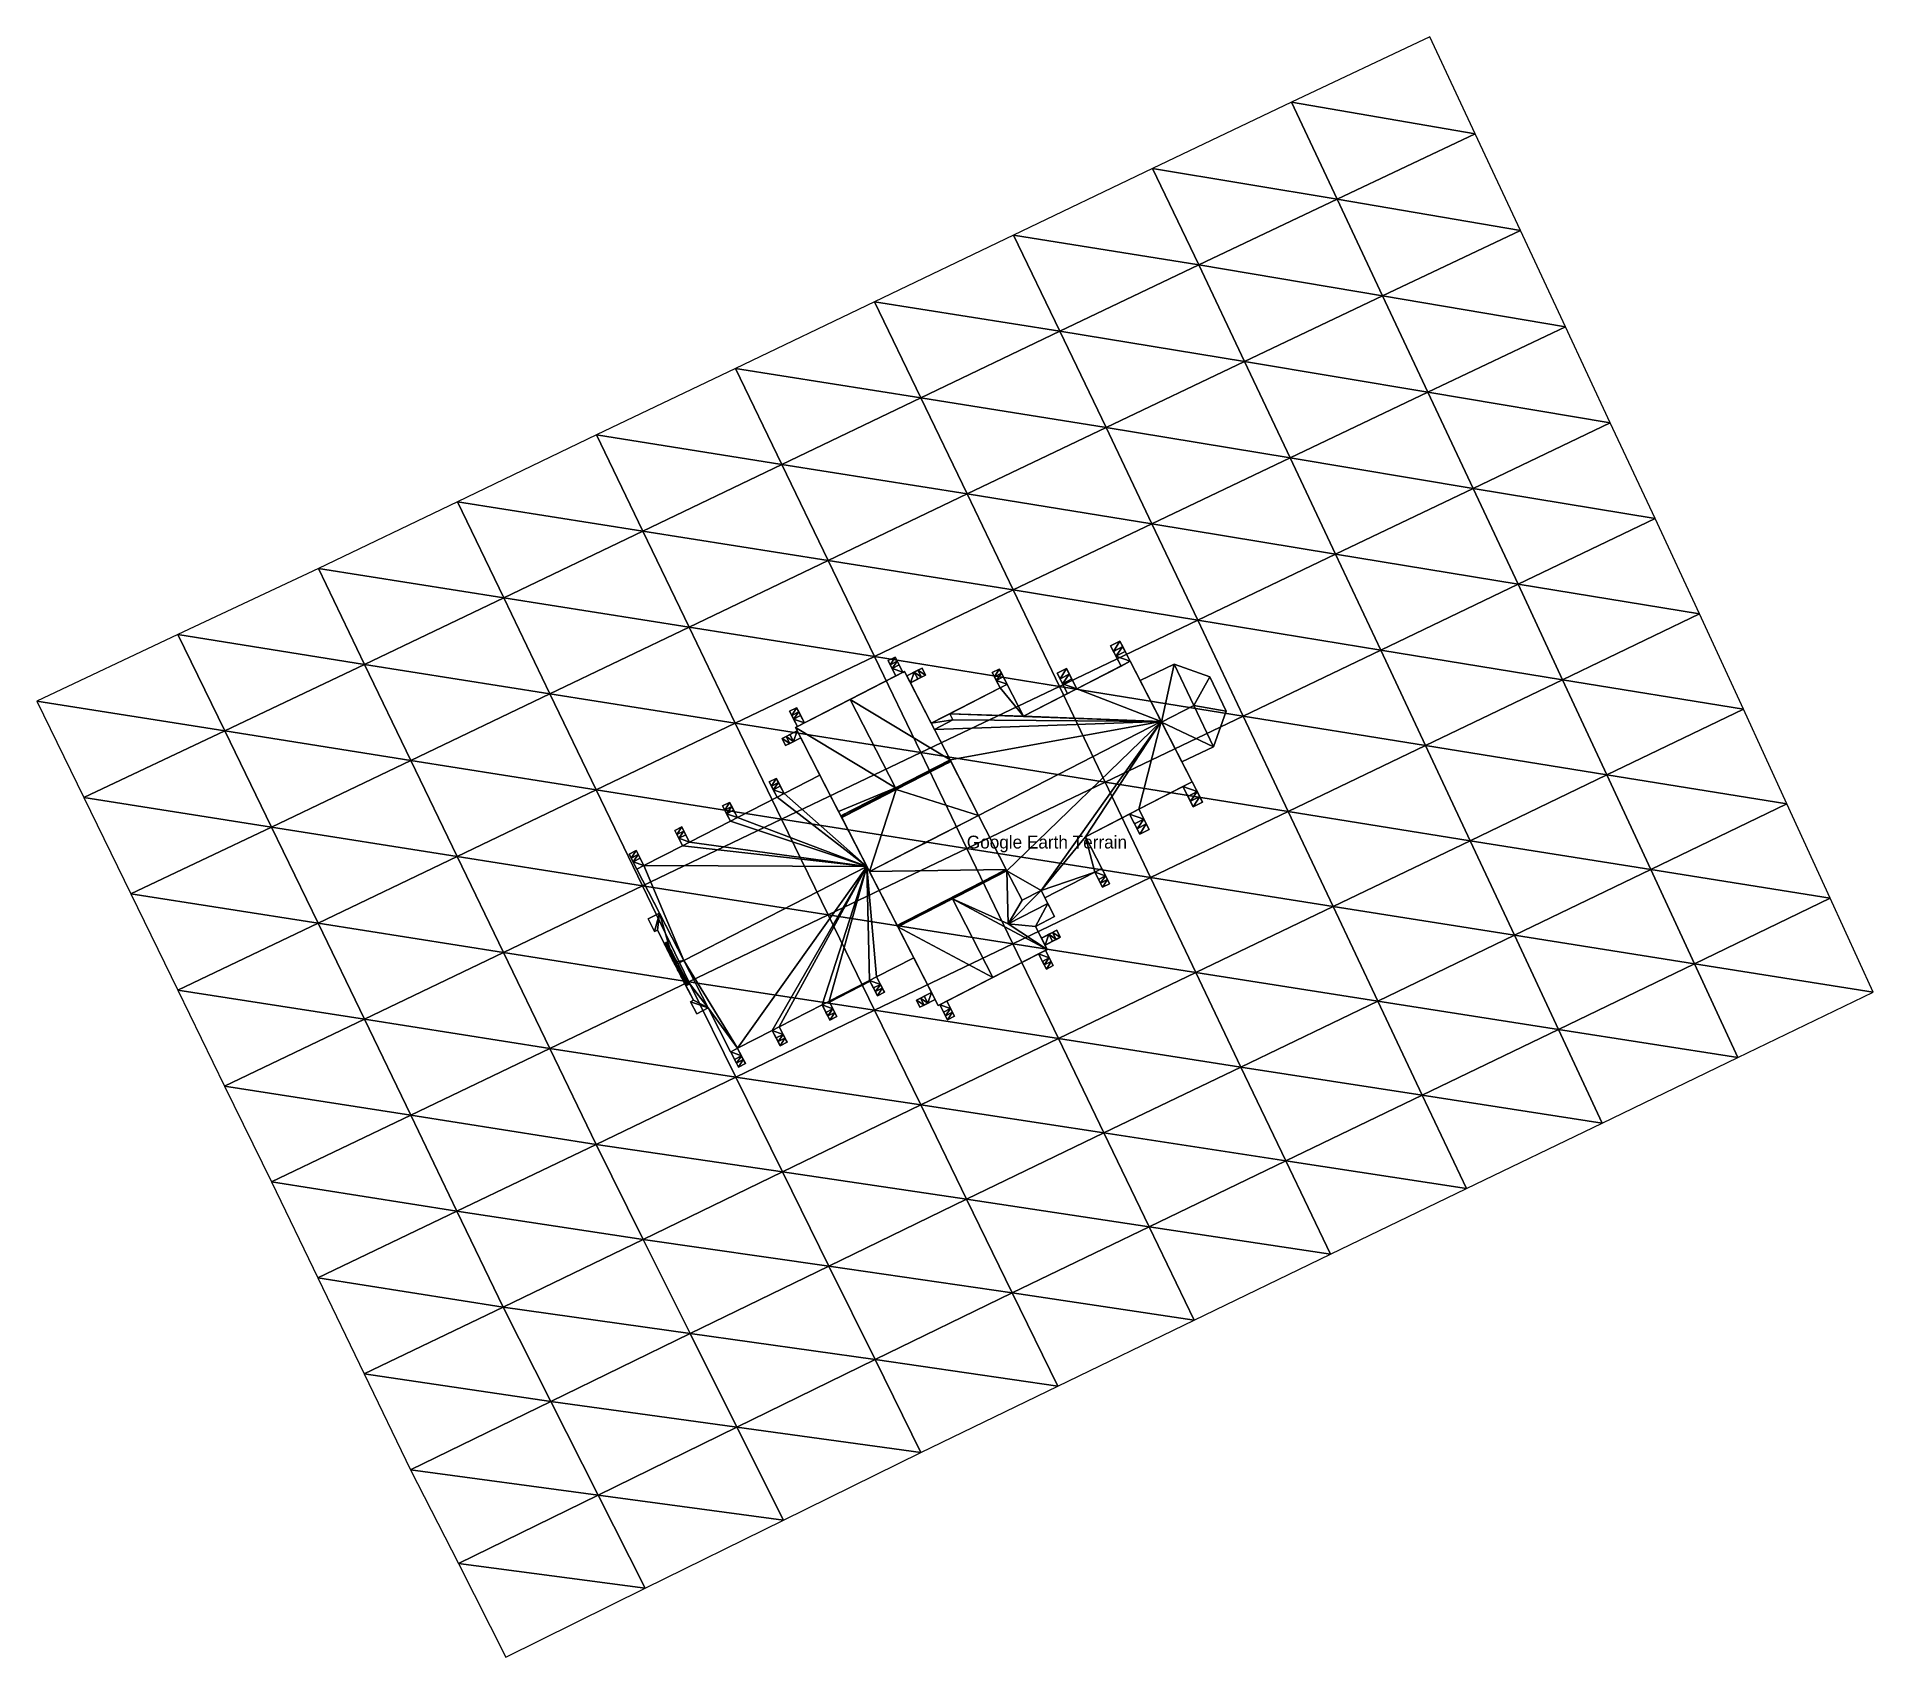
# Model space of a CAD drawing. Extents: x -73 to 71, y -63 to 63.
import ezdxf

# ---------------------------------------------------------------- set-up
doc = ezdxf.new("R2010")
doc.units = 0
doc.header["$MEASUREMENT"] = 0
doc.layers.get('0').update_dxf_attribs({"color": 13, "linetype": 'CONTINUOUS'})
doc.layers.add('GOOGLE_EARTH_TERRAIN', color=144, linetype='CONTINUOUS')

# ---------------------------------------------------------------- blocks, each defined once
blk = doc.blocks.new('EDGE')
at = {"color": 252}
mesh = blk.add_polyface(dxfattribs=at)
corners = [(0, 1.33, 2.37), (0, 0), (0, 0, 2.37), (0, 1.33)]
mesh.append_faces([[corners[k] for k in face] for face in [(0, 1, 2), (1, 0, 3)]], dxfattribs={"vtx0": -1, "color": 252})
at = {"color": 253}
mesh = blk.add_polyface(dxfattribs=at)
corners = [(0, 0.68, 4.1), (0, 0.36, 2.77), (0, 0.36, 3.77), (0, 1.33, 2.37), (0, 0, 2.37), (0, 0.68, 4.88), (0, 1.33, 5.44)]
mesh.append_faces([[corners[k] for k in face] for face in [(0, 1, 2), (1, 3, 4), (3, 5, 6)]], dxfattribs={"vtx0": -1, "color": 253})
mesh.append_faces([[corners[k] for k in face] for face in [(3, 1, 0)]], dxfattribs={"vtx0": -1, "vtx1": -1, "vtx2": -1, "color": 253})
mesh.append_faces([[corners[k] for k in face] for face in [(3, 0, 5)]], dxfattribs={"vtx0": -1, "vtx2": -1, "color": 253})
at = {"color": 252}
mesh = blk.add_polyface(dxfattribs=at)
corners = [(0.61, 0.68, 4.88), (0, 1.33, 5.44), (0, 0.68, 4.88), (0.61, 1.33, 5.44)]
mesh.append_faces([[corners[k] for k in face] for face in [(0, 1, 2), (1, 0, 3)]], dxfattribs={"vtx0": -1, "color": 252})
mesh = blk.add_polyface(dxfattribs=at)
corners = [(0.61, 0.68, 4.88), (0, 0.68, 4.1), (0.61, 0.68, 4.1), (0, 0.68, 4.88)]
mesh.append_faces([[corners[k] for k in face] for face in [(0, 1, 2), (1, 0, 3)]], dxfattribs={"vtx0": -1, "color": 252})
mesh = blk.add_polyface(dxfattribs=at)
corners = [(0.61, 0.68, 4.1), (0, 0.36, 3.77), (0.61, 0.36, 3.77), (0, 0.68, 4.1)]
mesh.append_faces([[corners[k] for k in face] for face in [(0, 1, 2), (1, 0, 3)]], dxfattribs={"vtx0": -1, "color": 252})
mesh = blk.add_polyface(dxfattribs=at)
corners = [(0.61, 0.36, 3.77), (0, 0.36, 2.77), (0.61, 0.36, 2.77), (0, 0.36, 3.77)]
mesh.append_faces([[corners[k] for k in face] for face in [(0, 1, 2), (1, 0, 3)]], dxfattribs={"vtx0": -1, "color": 252})
mesh = blk.add_polyface(dxfattribs=at)
corners = [(0.61, 0.36, 2.77), (0, 0, 2.37), (0.61, 0, 2.37), (0, 0.36, 2.77)]
mesh.append_faces([[corners[k] for k in face] for face in [(0, 1, 2), (1, 0, 3)]], dxfattribs={"vtx0": -1, "color": 252})
mesh = blk.add_polyface(dxfattribs=at)
corners = [(0.61, 0, 2.37), (0, 0), (0.61, 0), (0, 0, 2.37)]
mesh.append_faces([[corners[k] for k in face] for face in [(0, 1, 2), (1, 0, 3)]], dxfattribs={"vtx0": -1, "color": 252})
at = {"color": 253}
mesh = blk.add_polyface(dxfattribs=at)
corners = [(0.61, 1.33), (0.61, 0, 2.37), (0.61, 0), (0.61, 0.36, 2.77), (0.61, 0.36, 3.77), (0.61, 0.68, 4.1), (0.61, 0.68, 4.88), (0.61, 1.33, 5.44)]
mesh.append_faces([[corners[k] for k in face] for face in [(0, 1, 2), (6, 0, 7)]], dxfattribs={"vtx0": -1, "color": 253})
mesh.append_faces([[corners[k] for k in face] for face in [(1, 0, 3), (3, 0, 4), (4, 0, 5), (5, 0, 6)]], dxfattribs={"vtx0": -1, "vtx1": -1, "color": 253})
blk = doc.blocks.new('EDGE2')
at = {"color": 252}
mesh = blk.add_polyface(dxfattribs=at)
corners = [(0, 1.77, 3.14), (0, 0), (0, 0, 3.14), (0, 1.77)]
mesh.append_faces([[corners[k] for k in face] for face in [(0, 1, 2), (1, 0, 3)]], dxfattribs={"vtx0": -1, "color": 252})
mesh = blk.add_polyface(dxfattribs=at)
corners = [(0.81, 0.91, 6.47), (0, 1.77, 7.21), (0, 0.91, 6.47), (0.81, 1.77, 7.21)]
mesh.append_faces([[corners[k] for k in face] for face in [(0, 1, 2), (1, 0, 3)]], dxfattribs={"vtx0": -1, "color": 252})
at = {"color": 253}
mesh = blk.add_polyface(dxfattribs=at)
corners = [(0, 0.91, 5.44), (0, 0.48, 3.67), (0, 0.48, 5), (0, 1.77, 3.14), (0, 0, 3.14), (0, 0.91, 6.47), (0, 1.77, 7.21)]
mesh.append_faces([[corners[k] for k in face] for face in [(0, 1, 2), (1, 3, 4), (3, 5, 6)]], dxfattribs={"vtx0": -1, "color": 253})
mesh.append_faces([[corners[k] for k in face] for face in [(3, 1, 0)]], dxfattribs={"vtx0": -1, "vtx1": -1, "vtx2": -1, "color": 253})
mesh.append_faces([[corners[k] for k in face] for face in [(3, 0, 5)]], dxfattribs={"vtx0": -1, "vtx2": -1, "color": 253})
mesh = blk.add_polyface(dxfattribs=at)
corners = [(0.81, 1.77), (0.81, 0, 3.14), (0.81, 0), (0.81, 0.48, 3.67), (0.81, 0.48, 5), (0.81, 0.91, 5.44), (0.81, 0.91, 6.47), (0.81, 1.77, 7.21)]
mesh.append_faces([[corners[k] for k in face] for face in [(0, 1, 2), (6, 0, 7)]], dxfattribs={"vtx0": -1, "color": 253})
mesh.append_faces([[corners[k] for k in face] for face in [(1, 0, 3), (3, 0, 4), (4, 0, 5), (5, 0, 6)]], dxfattribs={"vtx0": -1, "vtx1": -1, "color": 253})
at = {"color": 252}
mesh = blk.add_polyface(dxfattribs=at)
corners = [(0.81, 0.91, 6.47), (0, 0.91, 5.44), (0.81, 0.91, 5.44), (0, 0.91, 6.47)]
mesh.append_faces([[corners[k] for k in face] for face in [(0, 1, 2), (1, 0, 3)]], dxfattribs={"vtx0": -1, "color": 252})
mesh = blk.add_polyface(dxfattribs=at)
corners = [(0.81, 0.91, 5.44), (0, 0.48, 5), (0.81, 0.48, 5), (0, 0.91, 5.44)]
mesh.append_faces([[corners[k] for k in face] for face in [(0, 1, 2), (1, 0, 3)]], dxfattribs={"vtx0": -1, "color": 252})
mesh = blk.add_polyface(dxfattribs=at)
corners = [(0.81, 0.48, 5), (0, 0.48, 3.67), (0.81, 0.48, 3.67), (0, 0.48, 5)]
mesh.append_faces([[corners[k] for k in face] for face in [(0, 1, 2), (1, 0, 3)]], dxfattribs={"vtx0": -1, "color": 252})
mesh = blk.add_polyface(dxfattribs=at)
corners = [(0.81, 0.48, 3.67), (0, 0, 3.14), (0.81, 0, 3.14), (0, 0.48, 3.67)]
mesh.append_faces([[corners[k] for k in face] for face in [(0, 1, 2), (1, 0, 3)]], dxfattribs={"vtx0": -1, "color": 252})
mesh = blk.add_polyface(dxfattribs=at)
corners = [(0.81, 0, 3.14), (0, 0), (0.81, 0), (0, 0, 3.14)]
mesh.append_faces([[corners[k] for k in face] for face in [(0, 1, 2), (1, 0, 3)]], dxfattribs={"vtx0": -1, "color": 252})
blk = doc.blocks.new('CHURCH')
for name, p, rotation in [('EDGE', (17.82, 27.02), -179.9999999999996), ('EDGE', (26.45, 27.02), -179.9999999999996), ('EDGE', (15.71, 25.39), -89.99999999999994), ('EDGE', (27.93, 24.69), 89.99999999999999), ('EDGE', (1.6, 22.84), -179.9999999999996), ('EDGE', (5.61, 22.84), -179.9999999999996), ('EDGE', (9.8, 22.84), -179.9999999999996), ('EDGE', (13.89, 22.84), -179.9999999999996), ('EDGE', (33.25, 22.48), -179.9999999999996), ('EDGE2', (37.93, 20.12), 179.9999999999997), ('EDGE2', (42.61, 20.12), 179.9999999999997), ('EDGE', (15.71, 2.47), -89.99999999999994), ('EDGE', (27.93, 1.71), 89.99999999999999)]:
    blk.add_blockref(name, p, dxfattribs=dict(rotation=rotation))
for name, p in [('EDGE2', (37.12, 6.02)), ('EDGE2', (41.8, 6.02)), ('EDGE', (0.99, 4.17)), ('EDGE', (4.64, 4.17)), ('EDGE', (9.01, 4.17)), ('EDGE', (13.17, 4.17)), ('EDGE', (32.64, 3.67)), ('EDGE', (17.17, 0)), ('EDGE', (25.83, 0))]:
    blk.add_blockref(name, p)
at = {"color": 251}
mesh = blk.add_polyface(dxfattribs=at)
corners = [(21.82, 17.93, 11.93), (17.04, 18.33, 7.88), (17.04, 17.93, 7.88), (17.04, 25.68, 7.88), (21.82, 25.68, 11.93)]
mesh.append_faces([[corners[k] for k in face] for face in [(0, 1, 2), (3, 0, 4)]], dxfattribs={"vtx0": -1, "color": 251})
mesh.append_faces([[corners[k] for k in face] for face in [(1, 0, 3)]], dxfattribs={"vtx0": -1, "vtx1": -1, "color": 251})
at = {"color": 253}
mesh = blk.add_polyface(dxfattribs=at)
corners = [(17.04, 25.68, 7.88), (17.04, 21.51, 5.44), (17.04, 18.33, 7.88), (17.04, 21.51), (17.04, 24.78, 5.44), (17.04, 25.39, 5.44), (17.04, 25.39, 2.37), (17.04, 25.39), (17.04, 25.68), (17.04, 24.78)]
mesh.append_faces([[corners[k] for k in face] for face in [(0, 1, 2), (7, 0, 8)]], dxfattribs={"vtx0": -1, "color": 253})
mesh.append_faces([[corners[k] for k in face] for face in [(1, 0, 3), (4, 0, 5), (5, 0, 6), (6, 0, 7)]], dxfattribs={"vtx0": -1, "vtx1": -1, "color": 253})
mesh.append_faces([[corners[k] for k in face] for face in [(3, 0, 4)]], dxfattribs={"vtx0": -1, "vtx1": -1, "vtx2": -1, "color": 253})
mesh.append_faces([[corners[k] for k in face] for face in [(9, 3, 4)]], dxfattribs={"vtx1": -1, "color": 253})
at = {"color": 9}
mesh = blk.add_polyface(dxfattribs=at)
corners = [(21.82, 25.68, 11.93), (26.6, 25.68, 7.88), (17.04, 25.68, 7.88)]
mesh.append_faces([[corners[k] for k in face] for face in [(0, 1, 2)]], dxfattribs={"color": 9})
at = {"color": 252}
mesh = blk.add_polyface(dxfattribs=at)
corners = [(17.82, 25.68), (25.84, 25.68, 5.44), (25.84, 25.68), (17.82, 25.68, 2.37), (17.82, 25.68, 5.44), (17.04, 25.68, 7.88), (17.21, 25.68), (17.04, 25.68), (17.21, 25.68, 5.44), (26.45, 25.68, 2.37), (26.6, 25.68), (26.45, 25.68), (26.6, 25.68, 7.88), (26.45, 25.68, 5.44)]
mesh.append_faces([[corners[k] for k in face] for face in [(0, 1, 2), (5, 6, 7), (9, 10, 11)]], dxfattribs={"vtx0": -1, "color": 252})
mesh.append_faces([[corners[k] for k in face] for face in [(6, 5, 8), (8, 5, 4), (10, 9, 12), (12, 4, 5)]], dxfattribs={"vtx0": -1, "vtx1": -1, "color": 252})
mesh.append_faces([[corners[k] for k in face] for face in [(12, 1, 4)]], dxfattribs={"vtx0": -1, "vtx1": -1, "vtx2": -1, "color": 252})
mesh.append_faces([[corners[k] for k in face] for face in [(1, 0, 3), (1, 3, 4), (12, 9, 13), (12, 13, 1)]], dxfattribs={"vtx0": -1, "vtx2": -1, "color": 252})
at = {"color": 251}
mesh = blk.add_polyface(dxfattribs=at)
corners = [(26.6, 17.93, 7.88), (21.82, 25.68, 11.93), (21.82, 17.93, 11.93), (26.6, 25.68, 7.88)]
mesh.append_faces([[corners[k] for k in face] for face in [(0, 1, 2), (1, 0, 3)]], dxfattribs={"vtx0": -1, "color": 251})
at = {"color": 253}
mesh = blk.add_polyface(dxfattribs=at)
corners = [(26.6, 24.69), (26.6, 21.14, 5.44), (26.6, 21.14), (26.6, 25.68), (26.6, 25.3, 5.44), (26.6, 25.3), (26.6, 20.6, 5.85), (26.6, 25.68, 7.88), (26.6, 17.93, 7.88), (26.6, 24.69, 5.44), (26.6, 24.69, 2.37)]
mesh.append_faces([[corners[k] for k in face] for face in [(0, 1, 2), (3, 4, 5), (6, 7, 8), (9, 0, 10)]], dxfattribs={"vtx0": -1, "color": 253})
mesh.append_faces([[corners[k] for k in face] for face in [(7, 4, 3)]], dxfattribs={"vtx0": -1, "vtx1": -1, "color": 253})
mesh.append_faces([[corners[k] for k in face] for face in [(7, 1, 9), (9, 1, 0)]], dxfattribs={"vtx0": -1, "vtx1": -1, "vtx2": -1, "color": 253})
mesh.append_faces([[corners[k] for k in face] for face in [(7, 6, 1), (7, 9, 4)]], dxfattribs={"vtx0": -1, "vtx2": -1, "color": 253})
at = {"color": 251}
mesh = blk.add_polyface(dxfattribs=at)
corners = [(0.99, 13.51, 11.57), (0.99, 21.51, 5.44), (0.99, 17.66, 8.39), (1.6, 21.51, 5.44), (17.04, 13.51, 11.57), (5, 21.51, 5.44), (5.61, 21.51, 5.44), (9.19, 21.51, 5.44), (9.8, 21.51, 5.44), (13.28, 21.51, 5.44), (13.89, 21.51, 5.44), (17.04, 21.51, 5.44), (17.04, 17.93, 8.18), (17.04, 18.33, 7.88)]
mesh.append_faces([[corners[k] for k in face] for face in [(0, 1, 2), (11, 12, 13)]], dxfattribs={"vtx0": -1, "color": 251})
mesh.append_faces([[corners[k] for k in face] for face in [(1, 0, 3), (3, 4, 5), (5, 4, 6), (6, 4, 7), (7, 4, 8), (8, 4, 9), (9, 4, 10), (10, 4, 11)]], dxfattribs={"vtx0": -1, "vtx1": -1, "color": 251})
mesh.append_faces([[corners[k] for k in face] for face in [(3, 0, 4), (11, 4, 12)]], dxfattribs={"vtx0": -1, "vtx2": -1, "color": 251})
at = {"color": 8}
mesh = blk.add_polyface(dxfattribs=at)
corners = [(0.99, 21.51, 5.44), (1.6, 21.51), (0.99, 21.51), (1.6, 21.51, 2.37), (1.6, 21.51, 5.44)]
mesh.append_faces([[corners[k] for k in face] for face in [(0, 1, 2), (3, 0, 4)]], dxfattribs={"vtx0": -1, "color": 8})
mesh.append_faces([[corners[k] for k in face] for face in [(1, 0, 3)]], dxfattribs={"vtx0": -1, "vtx1": -1, "color": 8})
at = {"color": 252}
mesh = blk.add_polyface(dxfattribs=at)
corners = [(0.99, 21.51, 5.44), (0.99, 17.66), (0.99, 17.66, 8.39), (0.99, 21.51)]
mesh.append_faces([[corners[k] for k in face] for face in [(0, 1, 2), (1, 0, 3)]], dxfattribs={"vtx0": -1, "color": 252})
at = {"color": 8}
mesh = blk.add_polyface(dxfattribs=at)
corners = [(1.6, 21.51), (5, 21.51, 5.44), (5, 21.51), (1.6, 21.51, 2.37), (1.6, 21.51, 5.44)]
mesh.append_faces([[corners[k] for k in face] for face in [(0, 1, 2), (1, 3, 4)]], dxfattribs={"vtx0": -1, "color": 8})
mesh.append_faces([[corners[k] for k in face] for face in [(1, 0, 3)]], dxfattribs={"vtx0": -1, "vtx2": -1, "color": 8})
mesh = blk.add_polyface(dxfattribs=at)
corners = [(5, 21.51, 5.44), (5.61, 21.51), (5, 21.51), (5.61, 21.51, 2.37), (5.61, 21.51, 5.44)]
mesh.append_faces([[corners[k] for k in face] for face in [(0, 1, 2), (3, 0, 4)]], dxfattribs={"vtx0": -1, "color": 8})
mesh.append_faces([[corners[k] for k in face] for face in [(1, 0, 3)]], dxfattribs={"vtx0": -1, "vtx1": -1, "color": 8})
mesh = blk.add_polyface(dxfattribs=at)
corners = [(5.61, 21.51), (9.19, 21.51, 5.44), (9.19, 21.51), (5.61, 21.51, 2.37), (5.61, 21.51, 5.44)]
mesh.append_faces([[corners[k] for k in face] for face in [(0, 1, 2), (1, 3, 4)]], dxfattribs={"vtx0": -1, "color": 8})
mesh.append_faces([[corners[k] for k in face] for face in [(1, 0, 3)]], dxfattribs={"vtx0": -1, "vtx2": -1, "color": 8})
mesh = blk.add_polyface(dxfattribs=at)
corners = [(9.19, 21.51, 5.44), (9.8, 21.51), (9.19, 21.51), (9.8, 21.51, 2.37), (9.8, 21.51, 5.44)]
mesh.append_faces([[corners[k] for k in face] for face in [(0, 1, 2), (3, 0, 4)]], dxfattribs={"vtx0": -1, "color": 8})
mesh.append_faces([[corners[k] for k in face] for face in [(1, 0, 3)]], dxfattribs={"vtx0": -1, "vtx1": -1, "color": 8})
mesh = blk.add_polyface(dxfattribs=at)
corners = [(9.8, 21.51), (13.28, 21.51, 5.44), (13.28, 21.51), (9.8, 21.51, 2.37), (9.8, 21.51, 5.44)]
mesh.append_faces([[corners[k] for k in face] for face in [(0, 1, 2), (1, 3, 4)]], dxfattribs={"vtx0": -1, "color": 8})
mesh.append_faces([[corners[k] for k in face] for face in [(1, 0, 3)]], dxfattribs={"vtx0": -1, "vtx2": -1, "color": 8})
mesh = blk.add_polyface(dxfattribs=at)
corners = [(13.28, 21.51, 5.44), (13.89, 21.51), (13.28, 21.51), (13.89, 21.51, 2.37), (13.89, 21.51, 5.44)]
mesh.append_faces([[corners[k] for k in face] for face in [(0, 1, 2), (3, 0, 4)]], dxfattribs={"vtx0": -1, "color": 8})
mesh.append_faces([[corners[k] for k in face] for face in [(1, 0, 3)]], dxfattribs={"vtx0": -1, "vtx1": -1, "color": 8})
mesh = blk.add_polyface(dxfattribs=at)
corners = [(13.89, 21.51), (17.04, 21.51, 5.44), (17.04, 21.51), (13.89, 21.51, 2.37), (13.89, 21.51, 5.44)]
mesh.append_faces([[corners[k] for k in face] for face in [(0, 1, 2), (1, 3, 4)]], dxfattribs={"vtx0": -1, "color": 8})
mesh.append_faces([[corners[k] for k in face] for face in [(1, 0, 3)]], dxfattribs={"vtx0": -1, "vtx2": -1, "color": 8})
at = {"color": 37}
mesh = blk.add_polyface(dxfattribs=at)
corners = [(28.22, 20.6, 5.85), (26.6, 21.14, 5.44), (26.6, 20.6, 5.85), (28.22, 21.14, 5.44)]
mesh.append_faces([[corners[k] for k in face] for face in [(0, 1, 2), (1, 0, 3)]], dxfattribs={"vtx0": -1, "color": 37})
at = {"color": 8}
mesh = blk.add_polyface(dxfattribs=at)
corners = [(42.61, 13.07, 11.57), (26.6, 17.93, 7.88), (26.6, 13.07, 11.57), (26.6, 20.6, 5.85), (28.22, 20.6, 5.85), (28.22, 21.14, 5.44), (33.25, 18.35, 7.56), (32.64, 21.14, 5.44), (37.93, 18.35, 7.56), (42.61, 18.35, 7.56), (42.61, 13.3, 11.4), (33.25, 21.14, 5.44)]
mesh.append_faces([[corners[k] for k in face] for face in [(0, 1, 2), (9, 0, 10)]], dxfattribs={"vtx0": -1, "color": 8})
mesh.append_faces([[corners[k] for k in face] for face in [(1, 0, 3), (3, 0, 4), (4, 0, 5), (5, 6, 7), (6, 0, 8), (8, 0, 9)]], dxfattribs={"vtx0": -1, "vtx1": -1, "color": 8})
mesh.append_faces([[corners[k] for k in face] for face in [(5, 0, 6)]], dxfattribs={"vtx0": -1, "vtx1": -1, "vtx2": -1, "color": 8})
mesh.append_faces([[corners[k] for k in face] for face in [(11, 7, 6)]], dxfattribs={"vtx1": -1, "color": 8})
at = {"color": 252}
mesh = blk.add_polyface(dxfattribs=at)
corners = [(26.6, 21.14), (32.64, 21.14, 5.44), (32.64, 21.14), (28.22, 21.14, 5.44), (26.6, 21.14, 5.44)]
mesh.append_faces([[corners[k] for k in face] for face in [(0, 1, 2), (3, 0, 4)]], dxfattribs={"vtx0": -1, "color": 252})
mesh.append_faces([[corners[k] for k in face] for face in [(1, 0, 3)]], dxfattribs={"vtx0": -1, "vtx1": -1, "color": 252})
at = {"color": 253}
mesh = blk.add_polyface(dxfattribs=at)
corners = [(33.25, 21.14), (33.25, 18.35, 7.56), (33.25, 18.35), (33.25, 21.14, 5.44), (33.25, 21.14, 2.37)]
mesh.append_faces([[corners[k] for k in face] for face in [(0, 1, 2), (3, 0, 4)]], dxfattribs={"vtx0": -1, "color": 253})
mesh.append_faces([[corners[k] for k in face] for face in [(1, 0, 3)]], dxfattribs={"vtx0": -1, "vtx1": -1, "color": 253})
at = {"color": 252}
mesh = blk.add_polyface(dxfattribs=at)
corners = [(0, 17.66, 8.39), (0, 16.55), (0, 16.55, 9.24), (0, 17.66)]
mesh.append_faces([[corners[k] for k in face] for face in [(0, 1, 2), (1, 0, 3)]], dxfattribs={"vtx0": -1, "color": 252})
at = {"color": 251}
mesh = blk.add_polyface(dxfattribs=at)
corners = [(0.99, 13.51, 11.57), (0.24, 13.74, 11.4), (0.24, 13.51, 11.57), (0.99, 17.66, 8.39), (0, 16.55, 9.24), (0, 17.66, 8.39), (0.24, 16.55, 9.24)]
mesh.append_faces([[corners[k] for k in face] for face in [(0, 1, 2), (4, 3, 5)]], dxfattribs={"vtx0": -1, "color": 251})
mesh.append_faces([[corners[k] for k in face] for face in [(1, 0, 3), (3, 4, 6), (3, 6, 1)]], dxfattribs={"vtx0": -1, "vtx2": -1, "color": 251})
at = {"color": 252}
mesh = blk.add_polyface(dxfattribs=at)
corners = [(0, 17.66, 8.39), (0.99, 17.66), (0, 17.66), (0.99, 17.66, 8.39)]
mesh.append_faces([[corners[k] for k in face] for face in [(0, 1, 2), (1, 0, 3)]], dxfattribs={"vtx0": -1, "color": 252})
mesh = blk.add_polyface()
corners = [(17.04, 18.33, 7.88), (17.04, 17.93, 8.18), (17.04, 17.93, 7.88)]
mesh.append_faces([[corners[k] for k in face] for face in [(0, 1, 2)]])
mesh = blk.add_polyface()
corners = [(17.04, 17.93, 18.26), (17.39, 17.8, 18.26), (17.04, 17.8, 18.26), (17.39, 17.93, 18.26)]
mesh.append_faces([[corners[k] for k in face] for face in [(0, 1, 2), (1, 0, 3)]], dxfattribs={"vtx0": -1})
mesh = blk.add_polyface(dxfattribs=at)
corners = [(17.04, 17.8, 17.61), (17.04, 13.07, 11.24), (17.04, 13.07, 17.61), (17.04, 13.51, 11.57), (17.04, 17.93, 8.18), (17.04, 17.93, 17.61)]
mesh.append_faces([[corners[k] for k in face] for face in [(0, 1, 2), (4, 0, 5)]], dxfattribs={"vtx0": -1, "color": 252})
mesh.append_faces([[corners[k] for k in face] for face in [(1, 0, 3), (3, 0, 4)]], dxfattribs={"vtx0": -1, "vtx1": -1, "color": 252})
at = {"color": 8}
mesh = blk.add_polyface(dxfattribs=at)
corners = [(21.82, 17.8, 17.61), (17.04, 17.93, 17.61), (17.04, 17.8, 17.61), (21.82, 17.93, 17.61)]
mesh.append_faces([[corners[k] for k in face] for face in [(0, 1, 2), (1, 0, 3)]], dxfattribs={"vtx0": -1, "color": 8})
at = {"color": 253}
mesh = blk.add_polyface(dxfattribs=at)
corners = [(17.22, 17.93, 19.48), (17.39, 17.93, 18.26), (17.04, 17.93, 18.26)]
mesh.append_faces([[corners[k] for k in face] for face in [(0, 1, 2)]], dxfattribs={"color": 253})
at = {"color": 252}
mesh = blk.add_polyface(dxfattribs=at)
corners = [(17.04, 17.93, 8.18), (21.82, 17.93, 11.93), (17.04, 17.93, 7.88), (17.04, 17.93, 17.61), (21.82, 17.93, 17.61)]
mesh.append_faces([[corners[k] for k in face] for face in [(0, 1, 2), (1, 3, 4)]], dxfattribs={"vtx0": -1, "color": 252})
mesh.append_faces([[corners[k] for k in face] for face in [(1, 0, 3)]], dxfattribs={"vtx0": -1, "vtx2": -1, "color": 252})
at = {"color": 8}
mesh = blk.add_polyface(dxfattribs=at)
corners = [(17.04, 17.8, 17.78), (21.82, 17.93, 17.61), (17.04, 17.93, 17.61), (21.82, 17.8, 17.78)]
mesh.append_faces([[corners[k] for k in face] for face in [(0, 1, 2), (1, 0, 3)]], dxfattribs={"vtx0": -1, "color": 8})
at = {"color": 253}
mesh = blk.add_polyface(dxfattribs=at)
corners = [(17.04, 17.93, 17.61), (17.04, 17.8, 17.61), (17.04, 17.8, 17.78)]
mesh.append_faces([[corners[k] for k in face] for face in [(0, 1, 2)]], dxfattribs={"color": 253})
mesh = blk.add_polyface(dxfattribs=at)
corners = [(17.22, 17.8, 19.48), (17.04, 17.93, 18.26), (17.04, 17.8, 18.26), (17.22, 17.93, 19.48)]
mesh.append_faces([[corners[k] for k in face] for face in [(0, 1, 2), (1, 0, 3)]], dxfattribs={"vtx0": -1, "color": 253})
at = {"color": 8}
mesh = blk.add_polyface(dxfattribs=at)
corners = [(17.04, 17.93, 18.26), (21.82, 17.93, 17.61), (17.04, 17.93, 17.61), (21.82, 17.93, 18.26), (17.39, 17.93, 18.26), (21.23, 17.93, 18.26)]
mesh.append_faces([[corners[k] for k in face] for face in [(0, 1, 2), (3, 4, 5)]], dxfattribs={"vtx0": -1, "color": 8})
mesh.append_faces([[corners[k] for k in face] for face in [(1, 0, 3)]], dxfattribs={"vtx0": -1, "vtx1": -1, "color": 8})
mesh.append_faces([[corners[k] for k in face] for face in [(3, 0, 4)]], dxfattribs={"vtx0": -1, "vtx2": -1, "color": 8})
mesh = blk.add_polyface(dxfattribs=at)
corners = [(17.04, 17.93, 17.61), (17.04, 17.8, 18.26), (17.04, 17.8, 17.78), (17.04, 17.93, 18.26)]
mesh.append_faces([[corners[k] for k in face] for face in [(0, 1, 2), (1, 0, 3)]], dxfattribs={"vtx0": -1, "color": 8})
at = {"color": 253}
mesh = blk.add_polyface(dxfattribs=at)
corners = [(17.04, 8.33, 17.75), (17.04, 13.07, 17.61), (17.04, 8.22, 17.61), (17.04, 13.07, 23.99), (17.04, 17.8, 17.78), (17.04, 17.8, 17.61)]
mesh.append_faces([[corners[k] for k in face] for face in [(0, 1, 2), (1, 4, 5)]], dxfattribs={"vtx0": -1, "color": 253})
mesh.append_faces([[corners[k] for k in face] for face in [(1, 0, 3), (1, 3, 4)]], dxfattribs={"vtx0": -1, "vtx2": -1, "color": 253})
at = {"color": 8}
mesh = blk.add_polyface(dxfattribs=at)
corners = [(17.04, 13.07, 23.99), (21.82, 17.8, 17.78), (17.04, 17.8, 17.78), (26.6, 13.07, 23.99), (26.6, 17.8, 17.78), (21.42, 13.07, 23.99), (22.24, 13.07, 23.99)]
mesh.append_faces([[corners[k] for k in face] for face in [(0, 1, 2), (1, 3, 4), (3, 5, 6)]], dxfattribs={"vtx0": -1, "color": 8})
mesh.append_faces([[corners[k] for k in face] for face in [(3, 1, 0)]], dxfattribs={"vtx0": -1, "vtx1": -1, "vtx2": -1, "color": 8})
mesh.append_faces([[corners[k] for k in face] for face in [(3, 0, 5)]], dxfattribs={"vtx0": -1, "vtx2": -1, "color": 8})
mesh = blk.add_polyface(dxfattribs=at)
corners = [(17.04, 17.8, 18.26), (21.82, 17.8, 17.78), (17.04, 17.8, 17.78), (21.82, 17.8, 18.26), (17.39, 17.8, 18.26), (21.23, 17.8, 18.26)]
mesh.append_faces([[corners[k] for k in face] for face in [(0, 1, 2), (3, 4, 5)]], dxfattribs={"vtx0": -1, "color": 8})
mesh.append_faces([[corners[k] for k in face] for face in [(1, 0, 3)]], dxfattribs={"vtx0": -1, "vtx1": -1, "color": 8})
mesh.append_faces([[corners[k] for k in face] for face in [(3, 0, 4)]], dxfattribs={"vtx0": -1, "vtx2": -1, "color": 8})
at = {"color": 253}
mesh = blk.add_polyface(dxfattribs=at)
corners = [(17.22, 17.8, 19.48), (17.04, 17.8, 18.26), (17.39, 17.8, 18.26)]
mesh.append_faces([[corners[k] for k in face] for face in [(0, 1, 2)]], dxfattribs={"color": 253})
at = {"color": 8}
mesh = blk.add_polyface(dxfattribs=at)
corners = [(17.04, 17.8, 17.78), (21.82, 17.8, 17.61), (17.04, 17.8, 17.61), (21.82, 17.8, 17.78)]
mesh.append_faces([[corners[k] for k in face] for face in [(0, 1, 2), (1, 0, 3)]], dxfattribs={"vtx0": -1, "color": 8})
at = {"color": 253}
mesh = blk.add_polyface(dxfattribs=at)
corners = [(17.39, 17.93, 18.26), (17.22, 17.8, 19.48), (17.39, 17.8, 18.26), (17.22, 17.93, 19.48)]
mesh.append_faces([[corners[k] for k in face] for face in [(0, 1, 2), (1, 0, 3)]], dxfattribs={"vtx0": -1, "color": 253})
at = {"color": 8}
mesh = blk.add_polyface(dxfattribs=at)
corners = [(17.39, 17.93, 18.26), (21.23, 17.8, 18.26), (17.39, 17.8, 18.26), (21.23, 17.93, 18.26)]
mesh.append_faces([[corners[k] for k in face] for face in [(0, 1, 2), (1, 0, 3)]], dxfattribs={"vtx0": -1, "color": 8})
at = {"color": 253}
mesh = blk.add_polyface(dxfattribs=at)
corners = [(21.82, 17.93, 19.85), (21.82, 17.93, 18.26), (21.23, 17.93, 18.26), (22.32, 17.93, 18.26)]
mesh.append_faces([[corners[k] for k in face] for face in [(0, 1, 2), (1, 0, 3)]], dxfattribs={"vtx0": -1, "color": 253})
mesh = blk.add_polyface(dxfattribs=at)
corners = [(21.82, 17.93, 19.85), (21.23, 17.8, 18.26), (21.82, 17.8, 19.85), (21.23, 17.93, 18.26)]
mesh.append_faces([[corners[k] for k in face] for face in [(0, 1, 2), (1, 0, 3)]], dxfattribs={"vtx0": -1, "color": 253})
mesh = blk.add_polyface()
corners = [(21.82, 17.93, 18.26), (21.23, 17.8, 18.26), (21.23, 17.93, 18.26), (21.82, 17.8, 18.26)]
mesh.append_faces([[corners[k] for k in face] for face in [(0, 1, 2), (1, 0, 3)]], dxfattribs={"vtx0": -1})
mesh = blk.add_polyface(dxfattribs=at)
corners = [(21.82, 17.8, 19.85), (21.82, 17.8, 18.26), (22.32, 17.8, 18.26), (21.23, 17.8, 18.26)]
mesh.append_faces([[corners[k] for k in face] for face in [(0, 1, 2), (1, 0, 3)]], dxfattribs={"vtx0": -1, "color": 253})
mesh = blk.add_polyface()
corners = [(21.82, 17.93, 17.61), (21.82, 17.8, 17.61), (21.82, 17.8, 17.78)]
mesh.append_faces([[corners[k] for k in face] for face in [(0, 1, 2)]])
at = {"color": 8}
mesh = blk.add_polyface(dxfattribs=at)
corners = [(26.6, 17.8, 17.61), (21.82, 17.93, 17.61), (21.82, 17.8, 17.61), (26.6, 17.93, 17.61)]
mesh.append_faces([[corners[k] for k in face] for face in [(0, 1, 2), (1, 0, 3)]], dxfattribs={"vtx0": -1, "color": 8})
mesh = blk.add_polyface(dxfattribs=at)
corners = [(21.82, 17.93, 18.26), (26.6, 17.93, 17.61), (21.82, 17.93, 17.61), (26.6, 17.93, 18.26), (22.32, 17.93, 18.26), (26.18, 17.93, 18.26)]
mesh.append_faces([[corners[k] for k in face] for face in [(0, 1, 2), (3, 4, 5)]], dxfattribs={"vtx0": -1, "color": 8})
mesh.append_faces([[corners[k] for k in face] for face in [(1, 0, 3)]], dxfattribs={"vtx0": -1, "vtx1": -1, "color": 8})
mesh.append_faces([[corners[k] for k in face] for face in [(3, 0, 4)]], dxfattribs={"vtx0": -1, "vtx2": -1, "color": 8})
at = {"color": 252}
mesh = blk.add_polyface(dxfattribs=at)
corners = [(21.82, 17.93, 11.93), (26.6, 17.93, 17.61), (26.6, 17.93, 7.88), (21.82, 17.93, 17.61)]
mesh.append_faces([[corners[k] for k in face] for face in [(0, 1, 2), (1, 0, 3)]], dxfattribs={"vtx0": -1, "color": 252})
mesh = blk.add_polyface()
corners = [(21.82, 17.8, 18.26), (21.82, 17.93, 17.61), (21.82, 17.8, 17.78), (21.82, 17.93, 18.26)]
mesh.append_faces([[corners[k] for k in face] for face in [(0, 1, 2), (1, 0, 3)]], dxfattribs={"vtx0": -1})
at = {"color": 8}
mesh = blk.add_polyface(dxfattribs=at)
corners = [(21.82, 17.8, 17.78), (26.6, 17.93, 17.61), (21.82, 17.93, 17.61), (26.6, 17.8, 17.78)]
mesh.append_faces([[corners[k] for k in face] for face in [(0, 1, 2), (1, 0, 3)]], dxfattribs={"vtx0": -1, "color": 8})
mesh = blk.add_polyface()
corners = [(21.82, 17.93, 18.26), (22.32, 17.8, 18.26), (21.82, 17.8, 18.26), (22.32, 17.93, 18.26)]
mesh.append_faces([[corners[k] for k in face] for face in [(0, 1, 2), (1, 0, 3)]], dxfattribs={"vtx0": -1})
at = {"color": 253}
mesh = blk.add_polyface(dxfattribs=at)
corners = [(22.32, 17.93, 18.26), (21.82, 17.8, 19.85), (22.32, 17.8, 18.26), (21.82, 17.93, 19.85)]
mesh.append_faces([[corners[k] for k in face] for face in [(0, 1, 2), (1, 0, 3)]], dxfattribs={"vtx0": -1, "color": 253})
at = {"color": 8}
mesh = blk.add_polyface(dxfattribs=at)
corners = [(21.82, 17.8, 17.78), (26.6, 17.8, 17.61), (21.82, 17.8, 17.61), (26.6, 17.8, 17.78)]
mesh.append_faces([[corners[k] for k in face] for face in [(0, 1, 2), (1, 0, 3)]], dxfattribs={"vtx0": -1, "color": 8})
mesh = blk.add_polyface(dxfattribs=at)
corners = [(21.82, 17.8, 17.78), (26.6, 17.8, 18.26), (26.6, 17.8, 17.78), (21.82, 17.8, 18.26), (22.32, 17.8, 18.26), (26.18, 17.8, 18.26)]
mesh.append_faces([[corners[k] for k in face] for face in [(0, 1, 2), (1, 4, 5)]], dxfattribs={"vtx0": -1, "color": 8})
mesh.append_faces([[corners[k] for k in face] for face in [(1, 0, 3), (1, 3, 4)]], dxfattribs={"vtx0": -1, "vtx2": -1, "color": 8})
mesh = blk.add_polyface(dxfattribs=at)
corners = [(22.32, 17.93, 18.26), (26.18, 17.8, 18.26), (22.32, 17.8, 18.26), (26.18, 17.93, 18.26)]
mesh.append_faces([[corners[k] for k in face] for face in [(0, 1, 2), (1, 0, 3)]], dxfattribs={"vtx0": -1, "color": 8})
at = {"color": 253}
mesh = blk.add_polyface(dxfattribs=at)
corners = [(26.39, 17.93, 19.48), (26.18, 17.8, 18.26), (26.39, 17.8, 19.48), (26.18, 17.93, 18.26)]
mesh.append_faces([[corners[k] for k in face] for face in [(0, 1, 2), (1, 0, 3)]], dxfattribs={"vtx0": -1, "color": 253})
mesh = blk.add_polyface(dxfattribs=at)
corners = [(26.39, 17.93, 19.48), (26.6, 17.93, 18.26), (26.18, 17.93, 18.26)]
mesh.append_faces([[corners[k] for k in face] for face in [(0, 1, 2)]], dxfattribs={"color": 253})
mesh = blk.add_polyface()
corners = [(26.6, 17.93, 18.26), (26.18, 17.8, 18.26), (26.18, 17.93, 18.26), (26.6, 17.8, 18.26)]
mesh.append_faces([[corners[k] for k in face] for face in [(0, 1, 2), (1, 0, 3)]], dxfattribs={"vtx0": -1})
mesh = blk.add_polyface(dxfattribs=at)
corners = [(26.39, 17.8, 19.48), (26.18, 17.8, 18.26), (26.6, 17.8, 18.26)]
mesh.append_faces([[corners[k] for k in face] for face in [(0, 1, 2)]], dxfattribs={"color": 253})
mesh = blk.add_polyface(dxfattribs=at)
corners = [(26.6, 17.93, 18.26), (26.39, 17.8, 19.48), (26.6, 17.8, 18.26), (26.39, 17.93, 19.48)]
mesh.append_faces([[corners[k] for k in face] for face in [(0, 1, 2), (1, 0, 3)]], dxfattribs={"vtx0": -1, "color": 253})
at = {"color": 252}
mesh = blk.add_polyface(dxfattribs=at)
corners = [(26.6, 17.93, 7.88), (26.6, 13.07, 17.61), (26.6, 13.07, 11.57), (26.6, 17.8, 17.61), (26.6, 17.93, 17.61)]
mesh.append_faces([[corners[k] for k in face] for face in [(0, 1, 2), (3, 0, 4)]], dxfattribs={"vtx0": -1, "color": 252})
mesh.append_faces([[corners[k] for k in face] for face in [(1, 0, 3)]], dxfattribs={"vtx0": -1, "vtx1": -1, "color": 252})
at = {"color": 8}
mesh = blk.add_polyface(dxfattribs=at)
corners = [(26.6, 17.93, 18.26), (26.6, 17.8, 17.78), (26.6, 17.8, 18.26), (26.6, 17.93, 17.61)]
mesh.append_faces([[corners[k] for k in face] for face in [(0, 1, 2), (1, 0, 3)]], dxfattribs={"vtx0": -1, "color": 8})
at = {"color": 253}
mesh = blk.add_polyface(dxfattribs=at)
corners = [(26.6, 17.93, 17.61), (26.6, 17.8, 17.78), (26.6, 17.8, 17.61)]
mesh.append_faces([[corners[k] for k in face] for face in [(0, 1, 2)]], dxfattribs={"color": 253})
mesh = blk.add_polyface(dxfattribs=at)
corners = [(26.6, 13.07, 17.61), (26.6, 8.33, 17.75), (26.6, 8.22, 17.61), (26.6, 13.07, 23.99), (26.6, 17.8, 17.61), (26.6, 17.8, 17.78)]
mesh.append_faces([[corners[k] for k in face] for face in [(0, 1, 2), (3, 4, 5)]], dxfattribs={"vtx0": -1, "color": 253})
mesh.append_faces([[corners[k] for k in face] for face in [(1, 0, 3)]], dxfattribs={"vtx0": -1, "vtx1": -1, "color": 253})
mesh.append_faces([[corners[k] for k in face] for face in [(3, 0, 4)]], dxfattribs={"vtx0": -1, "vtx2": -1, "color": 253})
at = {"color": 252}
mesh = blk.add_polyface(dxfattribs=at)
corners = [(33.25, 18.35), (37.12, 18.35, 7.21), (37.12, 18.35), (33.25, 18.35, 7.56), (37.93, 18.35, 7.56), (37.93, 18.35, 7.21)]
mesh.append_faces([[corners[k] for k in face] for face in [(0, 1, 2), (1, 4, 5)]], dxfattribs={"vtx0": -1, "color": 252})
mesh.append_faces([[corners[k] for k in face] for face in [(4, 1, 3)]], dxfattribs={"vtx0": -1, "vtx1": -1, "color": 252})
mesh.append_faces([[corners[k] for k in face] for face in [(1, 0, 3)]], dxfattribs={"vtx0": -1, "vtx2": -1, "color": 252})
mesh = blk.add_polyface(dxfattribs=at)
corners = [(37.93, 18.35), (41.8, 18.35, 7.21), (41.8, 18.35), (37.93, 18.35, 3.14), (37.93, 18.35, 7.21), (37.93, 18.35, 7.56), (42.61, 18.35, 7.21), (42.61, 18.35, 7.56)]
mesh.append_faces([[corners[k] for k in face] for face in [(0, 1, 2), (6, 5, 7)]], dxfattribs={"vtx0": -1, "color": 252})
mesh.append_faces([[corners[k] for k in face] for face in [(1, 5, 6)]], dxfattribs={"vtx0": -1, "vtx1": -1, "color": 252})
mesh.append_faces([[corners[k] for k in face] for face in [(1, 0, 3), (1, 3, 4), (1, 4, 5)]], dxfattribs={"vtx0": -1, "vtx2": -1, "color": 252})
at = {"color": 9}
mesh = blk.add_polyface(dxfattribs=at)
corners = [(42.61, 18.35, 7.56), (42.61, 12.87, 11.42), (42.61, 7.79, 7.56), (42.61, 13.3, 11.4), (42.61, 13.07, 11.57), (42.61, 13.3, 11.4), (42.61, 12.87, 11.42)]
mesh.append_faces([[corners[k] for k in face] for face in [(1, 3, 4), (3, 0, 5)]], dxfattribs={"vtx0": -1, "color": 9})
mesh.append_faces([[corners[k] for k in face] for face in [(0, 1, 2)]], dxfattribs={"vtx0": -1, "vtx1": -1, "color": 9})
mesh.append_faces([[corners[k] for k in face] for face in [(1, 0, 3)]], dxfattribs={"vtx0": -1, "vtx1": -1, "vtx2": -1, "color": 9})
mesh.append_faces([[corners[k] for k in face] for face in [(6, 2, 1)]], dxfattribs={"vtx1": -1, "color": 9})
at = {"color": 253}
mesh = blk.add_polyface(dxfattribs=at)
corners = [(42.61, 18.35), (42.61, 16.68, 4.83), (42.61, 16.68), (42.61, 9.55), (42.61, 7.79, 7.21), (42.61, 7.79), (42.61, 7.79, 7.56), (42.61, 9.55, 4.83), (42.61, 13.03, 7.15), (42.61, 18.35, 7.56), (42.61, 18.35, 3.14), (42.61, 18.35, 7.21)]
mesh.append_faces([[corners[k] for k in face] for face in [(0, 1, 2), (3, 4, 5), (9, 10, 11)]], dxfattribs={"vtx0": -1, "color": 253})
mesh.append_faces([[corners[k] for k in face] for face in [(4, 3, 6), (6, 8, 9)]], dxfattribs={"vtx0": -1, "vtx1": -1, "color": 253})
mesh.append_faces([[corners[k] for k in face] for face in [(9, 1, 0)]], dxfattribs={"vtx0": -1, "vtx1": -1, "vtx2": -1, "color": 253})
mesh.append_faces([[corners[k] for k in face] for face in [(6, 3, 7), (6, 7, 8), (9, 8, 1), (9, 0, 10)]], dxfattribs={"vtx0": -1, "vtx2": -1, "color": 253})
at = {"color": 252}
mesh = blk.add_polyface(dxfattribs=at)
corners = [(0.24, 16.55, 9.24), (0, 16.55), (0.24, 16.55), (0, 16.55, 9.24)]
mesh.append_faces([[corners[k] for k in face] for face in [(0, 1, 2), (1, 0, 3)]], dxfattribs={"vtx0": -1, "color": 252})
mesh = blk.add_polyface(dxfattribs=at)
corners = [(0.24, 13.51, 11.57), (0.24, 13.73, 4.03), (0.24, 13.51, 4.13), (0.24, 13.74, 11.4), (0.24, 13.94, 3.92), (0.24, 16.55, 9.24), (0.24, 14.15, 3.8), (0.24, 14.34, 3.66), (0.24, 14.53, 3.5), (0.24, 14.7, 3.33), (0.24, 14.85, 3.15), (0.24, 14.99, 2.96), (0.24, 15.12, 2.75), (0.24, 15.23, 2.54), (0.24, 15.32, 2.32), (0.24, 15.4, 2.09), (0.24, 15.4), (0.24, 16.55)]
mesh.append_faces([[corners[k] for k in face] for face in [(0, 1, 2), (16, 5, 17)]], dxfattribs={"vtx0": -1, "color": 252})
mesh.append_faces([[corners[k] for k in face] for face in [(1, 3, 4), (4, 5, 6), (6, 5, 7), (7, 5, 8), (8, 5, 9), (9, 5, 10), (10, 5, 11), (11, 5, 12), (12, 5, 13), (13, 5, 14), (14, 5, 15), (15, 5, 16)]], dxfattribs={"vtx0": -1, "vtx1": -1, "color": 252})
mesh.append_faces([[corners[k] for k in face] for face in [(1, 0, 3), (4, 3, 5)]], dxfattribs={"vtx0": -1, "vtx2": -1, "color": 252})
mesh = blk.add_polyface(dxfattribs=at)
corners = [(42.61, 16.68, 4.83), (45.56, 16.59), (42.61, 16.68), (45.56, 16.59, 4.83)]
mesh.append_faces([[corners[k] for k in face] for face in [(0, 1, 2), (1, 0, 3)]], dxfattribs={"vtx0": -1, "color": 252})
at = {"color": 251}
mesh = blk.add_polyface(dxfattribs=at)
corners = [(45.56, 16.59, 4.83), (42.61, 16.68, 4.83), (42.61, 13.03, 7.15)]
mesh.append_faces([[corners[k] for k in face] for face in [(0, 1, 2)]], dxfattribs={"color": 251})
mesh = blk.add_polyface(dxfattribs=at)
corners = [(45.56, 16.59, 4.83), (42.61, 13.03, 7.15), (45.45, 13.03, 7.15)]
mesh.append_faces([[corners[k] for k in face] for face in [(0, 1, 2)]], dxfattribs={"color": 251})
mesh = blk.add_polyface(dxfattribs=at)
corners = [(47.58, 14.44, 4.83), (45.56, 16.59, 4.83), (45.45, 13.03, 7.15)]
mesh.append_faces([[corners[k] for k in face] for face in [(0, 1, 2)]], dxfattribs={"color": 251})
at = {"color": 8}
mesh = blk.add_polyface(dxfattribs=at)
corners = [(45.56, 16.59), (47.58, 14.44, 4.83), (47.58, 14.44), (45.56, 16.59, 4.83)]
mesh.append_faces([[corners[k] for k in face] for face in [(0, 1, 2), (1, 0, 3)]], dxfattribs={"vtx0": -1, "color": 8})
at = {"color": 252}
mesh = blk.add_polyface(dxfattribs=at)
corners = [(0.46, 15.4), (0.24, 15.4, 2.09), (0.24, 15.4), (0.46, 15.4, 2.09)]
mesh.append_faces([[corners[k] for k in face] for face in [(0, 1, 2), (1, 0, 3)]], dxfattribs={"vtx0": -1, "color": 252})
at = {"color": 8}
mesh = blk.add_polyface(dxfattribs=at)
corners = [(0.46, 15.32, 2.32), (0.24, 15.4, 2.09), (0.46, 15.4, 2.09), (0.24, 15.32, 2.32)]
mesh.append_faces([[corners[k] for k in face] for face in [(0, 1, 2), (1, 0, 3)]], dxfattribs={"vtx0": -1, "color": 8})
mesh = blk.add_polyface(dxfattribs=at)
corners = [(0.46, 15.23, 2.54), (0.24, 15.32, 2.32), (0.46, 15.32, 2.32), (0.24, 15.23, 2.54)]
mesh.append_faces([[corners[k] for k in face] for face in [(0, 1, 2), (1, 0, 3)]], dxfattribs={"vtx0": -1, "color": 8})
mesh = blk.add_polyface(dxfattribs=at)
corners = [(0.46, 15.12, 2.75), (0.24, 15.23, 2.54), (0.46, 15.23, 2.54), (0.24, 15.12, 2.75)]
mesh.append_faces([[corners[k] for k in face] for face in [(0, 1, 2), (1, 0, 3)]], dxfattribs={"vtx0": -1, "color": 8})
mesh = blk.add_polyface(dxfattribs=at)
corners = [(0.46, 14.99, 2.96), (0.24, 15.12, 2.75), (0.46, 15.12, 2.75), (0.24, 14.99, 2.96)]
mesh.append_faces([[corners[k] for k in face] for face in [(0, 1, 2), (1, 0, 3)]], dxfattribs={"vtx0": -1, "color": 8})
mesh = blk.add_polyface(dxfattribs=at)
corners = [(0.46, 14.85, 3.15), (0.24, 14.99, 2.96), (0.46, 14.99, 2.96), (0.24, 14.85, 3.15)]
mesh.append_faces([[corners[k] for k in face] for face in [(0, 1, 2), (1, 0, 3)]], dxfattribs={"vtx0": -1, "color": 8})
mesh = blk.add_polyface(dxfattribs=at)
corners = [(0.46, 14.7, 3.33), (0.24, 14.85, 3.15), (0.46, 14.85, 3.15), (0.24, 14.7, 3.33)]
mesh.append_faces([[corners[k] for k in face] for face in [(0, 1, 2), (1, 0, 3)]], dxfattribs={"vtx0": -1, "color": 8})
mesh = blk.add_polyface(dxfattribs=at)
corners = [(0.24, 14.7, 3.33), (0.46, 14.53, 3.5), (0.24, 14.53, 3.5), (0.46, 14.7, 3.33)]
mesh.append_faces([[corners[k] for k in face] for face in [(0, 1, 2), (1, 0, 3)]], dxfattribs={"vtx0": -1, "color": 8})
mesh = blk.add_polyface(dxfattribs=at)
corners = [(0.46, 14.53, 3.5), (0.24, 14.34, 3.66), (0.24, 14.53, 3.5), (0.46, 14.34, 3.66)]
mesh.append_faces([[corners[k] for k in face] for face in [(0, 1, 2), (1, 0, 3)]], dxfattribs={"vtx0": -1, "color": 8})
mesh = blk.add_polyface(dxfattribs=at)
corners = [(0.46, 14.34, 3.66), (0.24, 14.15, 3.8), (0.24, 14.34, 3.66), (0.46, 14.15, 3.8)]
mesh.append_faces([[corners[k] for k in face] for face in [(0, 1, 2), (1, 0, 3)]], dxfattribs={"vtx0": -1, "color": 8})
at = {"color": 252}
mesh = blk.add_polyface(dxfattribs=at)
corners = [(0.46, 13.73, 4.03), (0.46, 13.51), (0.46, 13.51, 4.13), (0.46, 15.4), (0.46, 13.94, 3.92), (0.46, 14.15, 3.8), (0.46, 14.34, 3.66), (0.46, 14.53, 3.5), (0.46, 14.7, 3.33), (0.46, 14.85, 3.15), (0.46, 14.99, 2.96), (0.46, 15.12, 2.75), (0.46, 15.23, 2.54), (0.46, 15.32, 2.32), (0.46, 15.4, 2.09)]
mesh.append_faces([[corners[k] for k in face] for face in [(0, 1, 2), (3, 13, 14)]], dxfattribs={"vtx0": -1, "color": 252})
mesh.append_faces([[corners[k] for k in face] for face in [(1, 0, 3)]], dxfattribs={"vtx0": -1, "vtx1": -1, "color": 252})
mesh.append_faces([[corners[k] for k in face] for face in [(3, 0, 4), (3, 4, 5), (3, 5, 6), (3, 6, 7), (3, 7, 8), (3, 8, 9), (3, 9, 10), (3, 10, 11), (3, 11, 12), (3, 12, 13)]], dxfattribs={"vtx0": -1, "vtx2": -1, "color": 252})
at = {"color": 251}
mesh = blk.add_polyface(dxfattribs=at)
corners = [(47.58, 14.44, 4.83), (45.45, 13.03, 7.15), (47.49, 11.49, 4.83)]
mesh.append_faces([[corners[k] for k in face] for face in [(0, 1, 2)]], dxfattribs={"color": 251})
at = {"color": 8}
mesh = blk.add_polyface(dxfattribs=at)
corners = [(47.58, 14.44), (47.49, 11.49, 4.83), (47.49, 11.49), (47.58, 14.44, 4.83)]
mesh.append_faces([[corners[k] for k in face] for face in [(0, 1, 2), (1, 0, 3)]], dxfattribs={"vtx0": -1, "color": 8})
at = {"color": 251}
mesh = blk.add_polyface(dxfattribs=at)
corners = [(0.99, 9.36, 8.39), (0, 10.41, 9.19), (0, 9.36, 8.39), (0.24, 10.41, 9.19), (0.24, 13.31, 11.42), (0.24, 13.51, 11.57), (0.99, 13.51, 11.57)]
mesh.append_faces([[corners[k] for k in face] for face in [(0, 1, 2), (5, 0, 6)]], dxfattribs={"vtx0": -1, "color": 251})
mesh.append_faces([[corners[k] for k in face] for face in [(1, 0, 3), (3, 0, 4), (4, 0, 5)]], dxfattribs={"vtx0": -1, "vtx1": -1, "color": 251})
at = {"color": 8}
mesh = blk.add_polyface(dxfattribs=at)
corners = [(0.46, 14.15, 3.8), (0.24, 13.94, 3.92), (0.24, 14.15, 3.8), (0.46, 13.94, 3.92)]
mesh.append_faces([[corners[k] for k in face] for face in [(0, 1, 2), (1, 0, 3)]], dxfattribs={"vtx0": -1, "color": 8})
mesh = blk.add_polyface(dxfattribs=at)
corners = [(0.46, 13.94, 3.92), (0.24, 13.73, 4.03), (0.24, 13.94, 3.92), (0.46, 13.73, 4.03)]
mesh.append_faces([[corners[k] for k in face] for face in [(0, 1, 2), (1, 0, 3)]], dxfattribs={"vtx0": -1, "color": 8})
at = {"color": 252}
mesh = blk.add_polyface(dxfattribs=at)
corners = [(0.24, 13.84, 12.11), (0.24, 13.66, 11.76), (0.24, 13.6, 12.11), (0.24, 13.84, 11.76), (0.24, 13.6, 12.26), (0.24, 13.39, 12.11), (0.24, 13.39, 12.26), (0.24, 13.41, 11.76), (0.24, 13.41, 11.67), (0.24, 13.51, 11.57), (0.24, 13.66, 11.6), (0.24, 13.74, 11.4), (0.24, 13.74, 11.6), (0.24, 13.31, 11.42), (0.24, 13.31, 11.61), (0.24, 13.28, 12.11), (0.24, 13.17, 11.76), (0.24, 13.17, 12.11)]
mesh.append_faces([[corners[k] for k in face] for face in [(1, 0, 3), (4, 5, 6), (11, 10, 12), (8, 13, 14), (15, 16, 17)]], dxfattribs={"vtx0": -1, "color": 252})
mesh.append_faces([[corners[k] for k in face] for face in [(0, 1, 2), (7, 4, 8), (9, 10, 11), (10, 2, 1), (13, 8, 9), (16, 15, 7)]], dxfattribs={"vtx0": -1, "vtx1": -1, "color": 252})
mesh.append_faces([[corners[k] for k in face] for face in [(5, 4, 7), (8, 4, 9), (9, 2, 10)]], dxfattribs={"vtx0": -1, "vtx1": -1, "vtx2": -1, "color": 252})
mesh.append_faces([[corners[k] for k in face] for face in [(9, 4, 2), (7, 15, 5)]], dxfattribs={"vtx0": -1, "vtx2": -1, "color": 252})
at = {"color": 8}
mesh = blk.add_polyface(dxfattribs=at)
corners = [(0.46, 13.73, 4.03), (0.24, 13.51, 4.13), (0.24, 13.73, 4.03), (0.46, 13.51, 4.13)]
mesh.append_faces([[corners[k] for k in face] for face in [(0, 1, 2), (1, 0, 3)]], dxfattribs={"vtx0": -1, "color": 8})
at = {"color": 252}
mesh = blk.add_polyface(dxfattribs=at)
corners = [(0.24, 13.31, 11.42), (0.24, 10.41), (0.24, 10.41, 9.19), (0.24, 11.67, 2.09), (0.24, 11.75, 2.31), (0.24, 11.84, 2.53), (0.24, 11.95, 2.74), (0.24, 12.08, 2.94), (0.24, 12.21, 3.13), (0.24, 12.37, 3.31), (0.24, 12.53, 3.48), (0.24, 12.71, 3.64), (0.24, 12.89, 3.78), (0.24, 13.09, 3.91), (0.24, 13.3, 4.03), (0.24, 13.51, 4.13), (0.24, 13.51, 11.57), (0.24, 11.67)]
mesh.append_faces([[corners[k] for k in face] for face in [(0, 1, 2), (15, 0, 16)]], dxfattribs={"vtx0": -1, "color": 252})
mesh.append_faces([[corners[k] for k in face] for face in [(3, 0, 4), (4, 0, 5), (5, 0, 6), (6, 0, 7), (7, 0, 8), (8, 0, 9), (9, 0, 10), (10, 0, 11), (11, 0, 12), (12, 0, 13), (13, 0, 14), (14, 0, 15)]], dxfattribs={"vtx0": -1, "vtx1": -1, "color": 252})
mesh.append_faces([[corners[k] for k in face] for face in [(1, 0, 3)]], dxfattribs={"vtx0": -1, "vtx1": -1, "vtx2": -1, "color": 252})
mesh.append_faces([[corners[k] for k in face] for face in [(17, 1, 3)]], dxfattribs={"vtx1": -1, "color": 252})
at = {"color": 8}
mesh = blk.add_polyface(dxfattribs=at)
corners = [(0.24, 13.51, 4.13), (0.46, 13.3, 4.03), (0.24, 13.3, 4.03), (0.46, 13.51, 4.13)]
mesh.append_faces([[corners[k] for k in face] for face in [(0, 1, 2), (1, 0, 3)]], dxfattribs={"vtx0": -1, "color": 8})
mesh = blk.add_polyface(dxfattribs=at)
corners = [(0.46, 13.3, 4.03), (0.24, 13.09, 3.91), (0.24, 13.3, 4.03), (0.46, 13.09, 3.91)]
mesh.append_faces([[corners[k] for k in face] for face in [(0, 1, 2), (1, 0, 3)]], dxfattribs={"vtx0": -1, "color": 8})
mesh = blk.add_polyface(dxfattribs=at)
corners = [(0.46, 13.09, 3.91), (0.24, 12.89, 3.78), (0.24, 13.09, 3.91), (0.46, 12.89, 3.78)]
mesh.append_faces([[corners[k] for k in face] for face in [(0, 1, 2), (1, 0, 3)]], dxfattribs={"vtx0": -1, "color": 8})
mesh = blk.add_polyface(dxfattribs=at)
corners = [(0.24, 12.89, 3.78), (0.46, 12.71, 3.64), (0.24, 12.71, 3.64), (0.46, 12.89, 3.78)]
mesh.append_faces([[corners[k] for k in face] for face in [(0, 1, 2), (1, 0, 3)]], dxfattribs={"vtx0": -1, "color": 8})
at = {"color": 252}
mesh = blk.add_polyface(dxfattribs=at)
corners = [(0.46, 11.75, 2.31), (0.46, 11.67), (0.46, 11.67, 2.09), (0.46, 13.51), (0.46, 11.84, 2.53), (0.46, 11.95, 2.74), (0.46, 12.08, 2.94), (0.46, 12.21, 3.13), (0.46, 12.37, 3.31), (0.46, 12.53, 3.48), (0.46, 12.71, 3.64), (0.46, 12.89, 3.78), (0.46, 13.09, 3.91), (0.46, 13.3, 4.03), (0.46, 13.51, 4.13)]
mesh.append_faces([[corners[k] for k in face] for face in [(0, 1, 2), (3, 13, 14)]], dxfattribs={"vtx0": -1, "color": 252})
mesh.append_faces([[corners[k] for k in face] for face in [(1, 0, 3)]], dxfattribs={"vtx0": -1, "vtx1": -1, "color": 252})
mesh.append_faces([[corners[k] for k in face] for face in [(3, 0, 4), (3, 4, 5), (3, 5, 6), (3, 6, 7), (3, 7, 8), (3, 8, 9), (3, 9, 10), (3, 10, 11), (3, 11, 12), (3, 12, 13)]], dxfattribs={"vtx0": -1, "vtx2": -1, "color": 252})
at = {"color": 251}
mesh = blk.add_polyface(dxfattribs=at)
corners = [(1.6, 5.51, 5.44), (0.99, 9.36, 8.39), (0.99, 5.51, 5.44), (0.99, 13.51, 11.57), (17.04, 13.51, 11.57), (4.64, 5.51, 5.44), (5.25, 5.51, 5.44), (9.01, 5.51, 5.44), (9.62, 5.51, 5.44), (13.17, 5.51, 5.44), (13.78, 5.51, 5.44), (17.04, 5.51, 5.44), (17.04, 13.07, 11.24), (17.04, 8.69, 7.88)]
mesh.append_faces([[corners[k] for k in face] for face in [(0, 1, 2), (12, 11, 13)]], dxfattribs={"vtx0": -1, "color": 251})
mesh.append_faces([[corners[k] for k in face] for face in [(1, 0, 3), (3, 0, 4), (4, 11, 12)]], dxfattribs={"vtx0": -1, "vtx1": -1, "color": 251})
mesh.append_faces([[corners[k] for k in face] for face in [(4, 0, 5), (4, 5, 6), (4, 6, 7), (4, 7, 8), (4, 8, 9), (4, 9, 10), (4, 10, 11)]], dxfattribs={"vtx0": -1, "vtx2": -1, "color": 251})
at = {"color": 252}
mesh = blk.add_polyface(dxfattribs=at)
corners = [(26.6, 8.33, 17.75), (17.04, 13.07, 23.99), (17.04, 8.33, 17.75), (26.6, 13.07, 23.99), (22.24, 13.07, 23.99), (21.42, 13.07, 23.99)]
mesh.append_faces([[corners[k] for k in face] for face in [(0, 1, 2), (1, 4, 5)]], dxfattribs={"vtx0": -1, "color": 252})
mesh.append_faces([[corners[k] for k in face] for face in [(1, 0, 3), (1, 3, 4)]], dxfattribs={"vtx0": -1, "vtx2": -1, "color": 252})
mesh = blk.add_polyface(dxfattribs=at)
corners = [(17.04, 13.07, 17.61), (17.04, 8.22, 7.88), (17.04, 8.22, 17.61), (17.04, 8.69, 7.88), (17.04, 13.07, 11.24)]
mesh.append_faces([[corners[k] for k in face] for face in [(0, 1, 2), (3, 0, 4)]], dxfattribs={"vtx0": -1, "color": 252})
mesh.append_faces([[corners[k] for k in face] for face in [(1, 0, 3)]], dxfattribs={"vtx0": -1, "vtx1": -1, "color": 252})
at = {"color": 254}
mesh = blk.add_polyface(dxfattribs=at)
corners = [(21.42, 13.07, 24.72), (22.24, 13.07, 23.99), (21.42, 13.07, 23.99), (22.24, 13.07, 24.41), (21.95, 13.07, 24.53), (22.16, 13.07, 24.48), (21.95, 13.07, 24.68), (21.69, 13.07, 24.72), (21.85, 13.07, 24.77), (21.69, 13.07, 25.83), (21.85, 13.07, 25.76), (21.93, 13.07, 25.91), (21.64, 13.07, 25.93), (21.98, 13.07, 25.91), (21.64, 13.07, 26.11), (21.83, 13.07, 26.01), (21.69, 13.07, 26.11), (21.83, 13.07, 26.11), (21.76, 13.07, 26.42), (22.08, 13.07, 25.86), (22.15, 13.07, 25.74), (22.08, 13.07, 25.74), (22.15, 13.07, 25.86), (22.02, 13.07, 26.01)]
mesh.append_faces([[corners[k] for k in face] for face in [(0, 1, 2), (3, 4, 5), (17, 16, 18), (19, 20, 21)]], dxfattribs={"vtx0": -1, "color": 254})
mesh.append_faces([[corners[k] for k in face] for face in [(1, 0, 3), (4, 0, 6), (6, 7, 8), (8, 9, 10), (10, 9, 11), (11, 12, 13), (14, 15, 12), (15, 16, 17), (20, 19, 22), (22, 13, 23), (23, 12, 15)]], dxfattribs={"vtx0": -1, "vtx1": -1, "color": 254})
mesh.append_faces([[corners[k] for k in face] for face in [(3, 0, 4), (23, 13, 12)]], dxfattribs={"vtx0": -1, "vtx1": -1, "vtx2": -1, "color": 254})
mesh.append_faces([[corners[k] for k in face] for face in [(6, 0, 7), (8, 7, 9), (11, 9, 12), (15, 14, 16), (22, 19, 13)]], dxfattribs={"vtx0": -1, "vtx2": -1, "color": 254})
at = {"color": 252}
mesh = blk.add_polyface(dxfattribs=at)
corners = [(26.6, 13.07, 11.57), (26.6, 8.22, 17.61), (26.6, 8.22, 7.88), (26.6, 13.07, 17.61)]
mesh.append_faces([[corners[k] for k in face] for face in [(0, 1, 2), (1, 0, 3)]], dxfattribs={"vtx0": -1, "color": 252})
at = {"color": 8}
mesh = blk.add_polyface(dxfattribs=at)
corners = [(28.26, 5.63, 5.92), (26.6, 8.22, 7.88), (26.6, 5.63, 5.92), (32.64, 5, 5.44), (28.26, 5, 5.44), (42.61, 13.07, 11.57), (26.6, 13.07, 11.57), (33.25, 7.79, 7.56), (33.25, 5, 5.44), (37.93, 7.79, 7.56), (42.61, 7.79, 7.56), (42.61, 12.87, 11.42)]
mesh.append_faces([[corners[k] for k in face] for face in [(0, 1, 2), (3, 0, 4), (1, 5, 6), (7, 3, 8), (5, 10, 11)]], dxfattribs={"vtx0": -1, "color": 8})
mesh.append_faces([[corners[k] for k in face] for face in [(5, 1, 0), (5, 0, 7), (7, 0, 3)]], dxfattribs={"vtx0": -1, "vtx1": -1, "vtx2": -1, "color": 8})
mesh.append_faces([[corners[k] for k in face] for face in [(5, 7, 9), (5, 9, 10)]], dxfattribs={"vtx0": -1, "vtx2": -1, "color": 8})
at = {"color": 252}
mesh = blk.add_polyface(dxfattribs=at)
corners = [(42.61, 13.4, 12.11), (42.61, 13.22, 11.76), (42.61, 13.16, 12.11), (42.61, 13.4, 11.76), (42.61, 13.16, 12.26), (42.61, 12.95, 12.11), (42.61, 12.95, 12.26), (42.61, 12.97, 11.76), (42.61, 12.97, 11.67), (42.61, 13.07, 11.57), (42.61, 13.22, 11.6), (42.61, 13.3, 11.4), (42.61, 13.3, 11.6), (42.61, 12.87, 11.42), (42.61, 12.87, 11.61), (42.61, 12.84, 12.11), (42.61, 12.73, 11.76), (42.61, 12.73, 12.11)]
mesh.append_faces([[corners[k] for k in face] for face in [(1, 0, 3), (4, 5, 6), (11, 10, 12), (8, 13, 14), (15, 16, 17)]], dxfattribs={"vtx0": -1, "color": 252})
mesh.append_faces([[corners[k] for k in face] for face in [(0, 1, 2), (7, 4, 8), (9, 10, 11), (10, 2, 1), (13, 8, 9), (16, 15, 7)]], dxfattribs={"vtx0": -1, "vtx1": -1, "color": 252})
mesh.append_faces([[corners[k] for k in face] for face in [(5, 4, 7), (8, 4, 9), (9, 2, 10)]], dxfattribs={"vtx0": -1, "vtx1": -1, "vtx2": -1, "color": 252})
mesh.append_faces([[corners[k] for k in face] for face in [(9, 4, 2), (7, 15, 5)]], dxfattribs={"vtx0": -1, "vtx2": -1, "color": 252})
mesh = blk.add_polyface(dxfattribs=at)
corners = [(42.61, 13.3, 11.4), (42.61, 13.07, 11.57), (42.61, 13.3, 11.4), (42.61, 12.87, 11.42), (42.61, 12.87, 11.42)]
mesh.append_faces([[corners[k] for k in face] for face in [(0, 1, 2), (1, 3, 4)]], dxfattribs={"color": 252})
at = {"color": 251}
mesh = blk.add_polyface(dxfattribs=at)
corners = [(45.45, 13.03, 7.15), (42.61, 13.03, 7.15), (45.34, 9.46, 4.83)]
mesh.append_faces([[corners[k] for k in face] for face in [(0, 1, 2)]], dxfattribs={"color": 251})
mesh = blk.add_polyface(dxfattribs=at)
corners = [(45.34, 9.46, 4.83), (42.61, 13.03, 7.15), (42.61, 9.55, 4.83)]
mesh.append_faces([[corners[k] for k in face] for face in [(0, 1, 2)]], dxfattribs={"color": 251})
mesh = blk.add_polyface(dxfattribs=at)
corners = [(47.49, 11.49, 4.83), (45.45, 13.03, 7.15), (45.34, 9.46, 4.83)]
mesh.append_faces([[corners[k] for k in face] for face in [(0, 1, 2)]], dxfattribs={"color": 251})
at = {"color": 8}
mesh = blk.add_polyface(dxfattribs=at)
corners = [(0.46, 12.71, 3.64), (0.24, 12.53, 3.48), (0.24, 12.71, 3.64), (0.46, 12.53, 3.48)]
mesh.append_faces([[corners[k] for k in face] for face in [(0, 1, 2), (1, 0, 3)]], dxfattribs={"vtx0": -1, "color": 8})
mesh = blk.add_polyface(dxfattribs=at)
corners = [(0.24, 12.53, 3.48), (0.46, 12.37, 3.31), (0.24, 12.37, 3.31), (0.46, 12.53, 3.48)]
mesh.append_faces([[corners[k] for k in face] for face in [(0, 1, 2), (1, 0, 3)]], dxfattribs={"vtx0": -1, "color": 8})
mesh = blk.add_polyface(dxfattribs=at)
corners = [(0.24, 12.37, 3.31), (0.46, 12.21, 3.13), (0.24, 12.21, 3.13), (0.46, 12.37, 3.31)]
mesh.append_faces([[corners[k] for k in face] for face in [(0, 1, 2), (1, 0, 3)]], dxfattribs={"vtx0": -1, "color": 8})
mesh = blk.add_polyface(dxfattribs=at)
corners = [(0.24, 12.21, 3.13), (0.46, 12.08, 2.94), (0.24, 12.08, 2.94), (0.46, 12.21, 3.13)]
mesh.append_faces([[corners[k] for k in face] for face in [(0, 1, 2), (1, 0, 3)]], dxfattribs={"vtx0": -1, "color": 8})
mesh = blk.add_polyface(dxfattribs=at)
corners = [(0.24, 12.08, 2.94), (0.46, 11.95, 2.74), (0.24, 11.95, 2.74), (0.46, 12.08, 2.94)]
mesh.append_faces([[corners[k] for k in face] for face in [(0, 1, 2), (1, 0, 3)]], dxfattribs={"vtx0": -1, "color": 8})
mesh = blk.add_polyface(dxfattribs=at)
corners = [(0.24, 11.95, 2.74), (0.46, 11.84, 2.53), (0.24, 11.84, 2.53), (0.46, 11.95, 2.74)]
mesh.append_faces([[corners[k] for k in face] for face in [(0, 1, 2), (1, 0, 3)]], dxfattribs={"vtx0": -1, "color": 8})
mesh = blk.add_polyface(dxfattribs=at)
corners = [(0.24, 11.84, 2.53), (0.46, 11.75, 2.31), (0.24, 11.75, 2.31), (0.46, 11.84, 2.53)]
mesh.append_faces([[corners[k] for k in face] for face in [(0, 1, 2), (1, 0, 3)]], dxfattribs={"vtx0": -1, "color": 8})
mesh = blk.add_polyface(dxfattribs=at)
corners = [(0.24, 11.75, 2.31), (0.46, 11.67, 2.09), (0.24, 11.67, 2.09), (0.46, 11.75, 2.31)]
mesh.append_faces([[corners[k] for k in face] for face in [(0, 1, 2), (1, 0, 3)]], dxfattribs={"vtx0": -1, "color": 8})
at = {"color": 252}
mesh = blk.add_polyface(dxfattribs=at)
corners = [(0.24, 11.67, 2.09), (0.46, 11.67), (0.24, 11.67), (0.46, 11.67, 2.09)]
mesh.append_faces([[corners[k] for k in face] for face in [(0, 1, 2), (1, 0, 3)]], dxfattribs={"vtx0": -1, "color": 252})
at = {"color": 8}
mesh = blk.add_polyface(dxfattribs=at)
corners = [(47.49, 11.49, 4.83), (45.34, 9.46), (47.49, 11.49), (45.34, 9.46, 4.83)]
mesh.append_faces([[corners[k] for k in face] for face in [(0, 1, 2), (1, 0, 3)]], dxfattribs={"vtx0": -1, "color": 8})
at = {"color": 252}
mesh = blk.add_polyface(dxfattribs=at)
corners = [(0, 10.41, 9.19), (0, 9.36), (0, 9.36, 8.39), (0, 10.41)]
mesh.append_faces([[corners[k] for k in face] for face in [(0, 1, 2), (1, 0, 3)]], dxfattribs={"vtx0": -1, "color": 252})
mesh = blk.add_polyface(dxfattribs=at)
corners = [(0, 10.41), (0.24, 10.41, 9.19), (0.24, 10.41), (0, 10.41, 9.19)]
mesh.append_faces([[corners[k] for k in face] for face in [(0, 1, 2), (1, 0, 3)]], dxfattribs={"vtx0": -1, "color": 252})
mesh = blk.add_polyface(dxfattribs=at)
corners = [(0.99, 9.36), (0, 9.36, 8.39), (0, 9.36), (0.99, 9.36, 8.39)]
mesh.append_faces([[corners[k] for k in face] for face in [(0, 1, 2), (1, 0, 3)]], dxfattribs={"vtx0": -1, "color": 252})
mesh = blk.add_polyface(dxfattribs=at)
corners = [(0.99, 9.36, 8.39), (0.99, 5.51, 2.37), (0.99, 5.51, 5.44), (0.99, 5.51), (0.99, 9.36)]
mesh.append_faces([[corners[k] for k in face] for face in [(0, 1, 2), (3, 0, 4)]], dxfattribs={"vtx0": -1, "color": 252})
mesh.append_faces([[corners[k] for k in face] for face in [(1, 0, 3)]], dxfattribs={"vtx0": -1, "vtx1": -1, "color": 252})
at = {"color": 253}
mesh = blk.add_polyface(dxfattribs=at)
corners = [(17.04, 1.33, 7.88), (17.04, 1.86, 5.44), (17.04, 1.33), (17.04, 8.22, 7.88), (17.04, 2.47, 5.44), (17.04, 5.51, 5.44), (17.04, 2.47, 2.37), (17.04, 2.47), (17.04, 8.69, 7.88), (17.04, 5.51), (17.04, 1.86)]
mesh.append_faces([[corners[k] for k in face] for face in [(5, 3, 8)]], dxfattribs={"vtx0": -1, "color": 253})
mesh.append_faces([[corners[k] for k in face] for face in [(0, 1, 2), (1, 3, 4), (4, 5, 6), (6, 5, 7)]], dxfattribs={"vtx0": -1, "vtx1": -1, "color": 253})
mesh.append_faces([[corners[k] for k in face] for face in [(4, 3, 5)]], dxfattribs={"vtx0": -1, "vtx1": -1, "vtx2": -1, "color": 253})
mesh.append_faces([[corners[k] for k in face] for face in [(1, 0, 3)]], dxfattribs={"vtx0": -1, "vtx2": -1, "color": 253})
mesh.append_faces([[corners[k] for k in face] for face in [(9, 7, 5), (10, 2, 1)]], dxfattribs={"vtx1": -1, "color": 253})
at = {"color": 8}
mesh = blk.add_polyface(dxfattribs=at)
corners = [(45.34, 9.46, 4.83), (42.61, 9.55), (45.34, 9.46), (42.61, 9.55, 4.83)]
mesh.append_faces([[corners[k] for k in face] for face in [(0, 1, 2), (1, 0, 3)]], dxfattribs={"vtx0": -1, "color": 8})
at = {"color": 9}
mesh = blk.add_polyface(dxfattribs=at)
corners = [(17.23, 8.22, 19.48), (17.04, 8.33, 18.26), (17.04, 8.22, 18.26), (17.23, 8.33, 19.48)]
mesh.append_faces([[corners[k] for k in face] for face in [(0, 1, 2), (1, 0, 3)]], dxfattribs={"vtx0": -1, "color": 9})
mesh = blk.add_polyface(dxfattribs=at)
corners = [(17.23, 8.33, 19.48), (17.42, 8.33, 18.26), (17.04, 8.33, 18.26)]
mesh.append_faces([[corners[k] for k in face] for face in [(0, 1, 2)]], dxfattribs={"color": 9})
at = {"color": 252}
mesh = blk.add_polyface(dxfattribs=at)
corners = [(17.04, 8.33, 18.26), (17.04, 8.22, 17.61), (17.04, 8.22, 18.26), (17.04, 8.33, 17.75)]
mesh.append_faces([[corners[k] for k in face] for face in [(0, 1, 2), (1, 0, 3)]], dxfattribs={"vtx0": -1, "color": 252})
mesh = blk.add_polyface()
corners = [(17.42, 8.22, 18.26), (17.04, 8.33, 18.26), (17.04, 8.22, 18.26), (17.42, 8.33, 18.26)]
mesh.append_faces([[corners[k] for k in face] for face in [(0, 1, 2), (1, 0, 3)]], dxfattribs={"vtx0": -1})
mesh = blk.add_polyface(dxfattribs=at)
corners = [(26.6, 8.33, 17.75), (21.82, 8.22, 17.61), (26.6, 8.22, 17.61), (17.04, 8.22, 17.61), (17.04, 8.33, 17.75)]
mesh.append_faces([[corners[k] for k in face] for face in [(0, 1, 2), (3, 0, 4)]], dxfattribs={"vtx0": -1, "color": 252})
mesh.append_faces([[corners[k] for k in face] for face in [(1, 0, 3)]], dxfattribs={"vtx0": -1, "vtx1": -1, "color": 252})
mesh = blk.add_polyface(dxfattribs=at)
corners = [(17.04, 8.33, 18.26), (26.6, 8.33, 17.75), (17.04, 8.33, 17.75), (21.55, 8.33, 18.26), (17.42, 8.33, 18.26), (26.6, 8.33, 18.26), (22.46, 8.33, 18.26), (26.25, 8.33, 18.26)]
mesh.append_faces([[corners[k] for k in face] for face in [(0, 1, 2), (3, 0, 4), (5, 6, 7)]], dxfattribs={"vtx0": -1, "color": 252})
mesh.append_faces([[corners[k] for k in face] for face in [(1, 0, 3)]], dxfattribs={"vtx0": -1, "vtx1": -1, "vtx2": -1, "color": 252})
mesh.append_faces([[corners[k] for k in face] for face in [(3, 5, 1), (5, 3, 6)]], dxfattribs={"vtx0": -1, "vtx2": -1, "color": 252})
mesh = blk.add_polyface(dxfattribs=at)
corners = [(21.82, 8.22, 11.93), (17.04, 8.22, 17.61), (17.04, 8.22, 7.88), (21.82, 8.22, 17.61)]
mesh.append_faces([[corners[k] for k in face] for face in [(0, 1, 2), (1, 0, 3)]], dxfattribs={"vtx0": -1, "color": 252})
at = {"color": 251}
mesh = blk.add_polyface(dxfattribs=at)
corners = [(21.82, 1.33, 11.93), (17.04, 8.22, 7.88), (17.04, 1.33, 7.88), (21.82, 8.22, 11.93)]
mesh.append_faces([[corners[k] for k in face] for face in [(0, 1, 2), (1, 0, 3)]], dxfattribs={"vtx0": -1, "color": 251})
at = {"color": 252}
mesh = blk.add_polyface(dxfattribs=at)
corners = [(26.6, 8.22, 18.26), (21.82, 8.22, 17.61), (26.6, 8.22, 17.61), (17.04, 8.22, 17.61), (21.55, 8.22, 18.26), (17.04, 8.22, 18.26), (26.25, 8.22, 18.26), (22.46, 8.22, 18.26), (17.42, 8.22, 18.26)]
mesh.append_faces([[corners[k] for k in face] for face in [(0, 1, 2), (4, 6, 7), (5, 4, 8)]], dxfattribs={"vtx0": -1, "color": 252})
mesh.append_faces([[corners[k] for k in face] for face in [(1, 0, 3), (3, 4, 5)]], dxfattribs={"vtx0": -1, "vtx1": -1, "color": 252})
mesh.append_faces([[corners[k] for k in face] for face in [(3, 0, 4)]], dxfattribs={"vtx0": -1, "vtx1": -1, "vtx2": -1, "color": 252})
mesh.append_faces([[corners[k] for k in face] for face in [(4, 0, 6)]], dxfattribs={"vtx0": -1, "vtx2": -1, "color": 252})
at = {"color": 9}
mesh = blk.add_polyface(dxfattribs=at)
corners = [(17.23, 8.22, 19.48), (17.04, 8.22, 18.26), (17.42, 8.22, 18.26)]
mesh.append_faces([[corners[k] for k in face] for face in [(0, 1, 2)]], dxfattribs={"color": 9})
mesh = blk.add_polyface(dxfattribs=at)
corners = [(17.42, 8.33, 18.26), (17.23, 8.22, 19.48), (17.42, 8.22, 18.26), (17.23, 8.33, 19.48)]
mesh.append_faces([[corners[k] for k in face] for face in [(0, 1, 2), (1, 0, 3)]], dxfattribs={"vtx0": -1, "color": 9})
at = {"color": 252}
mesh = blk.add_polyface(dxfattribs=at)
corners = [(21.55, 8.22, 18.26), (17.42, 8.33, 18.26), (17.42, 8.22, 18.26), (21.55, 8.33, 18.26)]
mesh.append_faces([[corners[k] for k in face] for face in [(0, 1, 2), (1, 0, 3)]], dxfattribs={"vtx0": -1, "color": 252})
mesh = blk.add_polyface()
corners = [(22.46, 8.33, 18.26), (21.55, 8.22, 18.26), (21.55, 8.33, 18.26), (22.46, 8.22, 18.26)]
mesh.append_faces([[corners[k] for k in face] for face in [(0, 1, 2), (1, 0, 3)]], dxfattribs={"vtx0": -1})
mesh = blk.add_polyface(dxfattribs=at)
corners = [(21.97, 8.33, 19.85), (21.55, 8.22, 18.26), (21.97, 8.22, 19.85), (21.55, 8.33, 18.26)]
mesh.append_faces([[corners[k] for k in face] for face in [(0, 1, 2), (1, 0, 3)]], dxfattribs={"vtx0": -1, "color": 252})
mesh = blk.add_polyface(dxfattribs=at)
corners = [(21.97, 8.33, 19.85), (22.46, 8.33, 18.26), (21.55, 8.33, 18.26)]
mesh.append_faces([[corners[k] for k in face] for face in [(0, 1, 2)]], dxfattribs={"color": 252})
mesh = blk.add_polyface(dxfattribs=at)
corners = [(21.97, 8.22, 19.85), (21.55, 8.22, 18.26), (22.46, 8.22, 18.26)]
mesh.append_faces([[corners[k] for k in face] for face in [(0, 1, 2)]], dxfattribs={"color": 252})
mesh = blk.add_polyface(dxfattribs=at)
corners = [(26.6, 8.22, 17.61), (21.82, 8.22, 11.93), (26.6, 8.22, 7.88), (21.82, 8.22, 17.61)]
mesh.append_faces([[corners[k] for k in face] for face in [(0, 1, 2), (1, 0, 3)]], dxfattribs={"vtx0": -1, "color": 252})
at = {"color": 251}
mesh = blk.add_polyface(dxfattribs=at)
corners = [(26.6, 1.33, 7.88), (21.82, 8.22, 11.93), (21.82, 1.33, 11.93), (24.79, 4.49, 9.41), (26.6, 3.35, 7.88), (26.6, 8.22, 7.88), (26.6, 5.63, 7.88)]
mesh.append_faces([[corners[k] for k in face] for face in [(0, 1, 2), (3, 0, 4), (5, 3, 6)]], dxfattribs={"vtx0": -1, "color": 251})
mesh.append_faces([[corners[k] for k in face] for face in [(1, 0, 3)]], dxfattribs={"vtx0": -1, "vtx1": -1, "vtx2": -1, "color": 251})
mesh.append_faces([[corners[k] for k in face] for face in [(3, 5, 1)]], dxfattribs={"vtx0": -1, "vtx2": -1, "color": 251})
at = {"color": 252}
mesh = blk.add_polyface(dxfattribs=at)
corners = [(22.46, 8.33, 18.26), (21.97, 8.22, 19.85), (22.46, 8.22, 18.26), (21.97, 8.33, 19.85)]
mesh.append_faces([[corners[k] for k in face] for face in [(0, 1, 2), (1, 0, 3)]], dxfattribs={"vtx0": -1, "color": 252})
mesh = blk.add_polyface(dxfattribs=at)
corners = [(26.25, 8.22, 18.26), (22.46, 8.33, 18.26), (22.46, 8.22, 18.26), (26.25, 8.33, 18.26)]
mesh.append_faces([[corners[k] for k in face] for face in [(0, 1, 2), (1, 0, 3)]], dxfattribs={"vtx0": -1, "color": 252})
at = {"color": 253}
mesh = blk.add_polyface(dxfattribs=at)
corners = [(26.42, 8.33, 19.48), (26.6, 8.33, 18.26), (26.25, 8.33, 18.26)]
mesh.append_faces([[corners[k] for k in face] for face in [(0, 1, 2)]], dxfattribs={"color": 253})
mesh = blk.add_polyface()
corners = [(26.6, 8.22, 18.26), (26.25, 8.33, 18.26), (26.25, 8.22, 18.26), (26.6, 8.33, 18.26)]
mesh.append_faces([[corners[k] for k in face] for face in [(0, 1, 2), (1, 0, 3)]], dxfattribs={"vtx0": -1})
mesh = blk.add_polyface(dxfattribs=at)
corners = [(26.42, 8.33, 19.48), (26.25, 8.22, 18.26), (26.42, 8.22, 19.48), (26.25, 8.33, 18.26)]
mesh.append_faces([[corners[k] for k in face] for face in [(0, 1, 2), (1, 0, 3)]], dxfattribs={"vtx0": -1, "color": 253})
mesh = blk.add_polyface(dxfattribs=at)
corners = [(26.42, 8.22, 19.48), (26.25, 8.22, 18.26), (26.6, 8.22, 18.26)]
mesh.append_faces([[corners[k] for k in face] for face in [(0, 1, 2)]], dxfattribs={"color": 253})
mesh = blk.add_polyface(dxfattribs=at)
corners = [(26.6, 8.33, 18.26), (26.42, 8.22, 19.48), (26.6, 8.22, 18.26), (26.42, 8.33, 19.48)]
mesh.append_faces([[corners[k] for k in face] for face in [(0, 1, 2), (1, 0, 3)]], dxfattribs={"vtx0": -1, "color": 253})
at = {"color": 252}
mesh = blk.add_polyface(dxfattribs=at)
corners = [(26.6, 8.33, 17.75), (26.6, 8.22, 18.26), (26.6, 8.22, 17.61), (26.6, 8.33, 18.26)]
mesh.append_faces([[corners[k] for k in face] for face in [(0, 1, 2), (1, 0, 3)]], dxfattribs={"vtx0": -1, "color": 252})
at = {"color": 253}
mesh = blk.add_polyface(dxfattribs=at)
corners = [(26.6, 8.22, 7.88), (26.6, 5.63, 7.88), (26.6, 5.63, 5.92)]
mesh.append_faces([[corners[k] for k in face] for face in [(0, 1, 2)]], dxfattribs={"color": 253})
mesh = blk.add_polyface(dxfattribs=at)
corners = [(33.25, 7.79), (33.25, 5, 5.44), (33.25, 5), (33.25, 7.79, 7.56)]
mesh.append_faces([[corners[k] for k in face] for face in [(0, 1, 2), (1, 0, 3)]], dxfattribs={"vtx0": -1, "color": 253})
at = {"color": 252}
mesh = blk.add_polyface(dxfattribs=at)
corners = [(37.93, 7.79, 7.56), (37.12, 7.79, 7.21), (37.93, 7.79, 7.21), (37.12, 7.79), (33.25, 7.79, 7.56), (33.25, 7.79), (37.12, 7.79, 3.14)]
mesh.append_faces([[corners[k] for k in face] for face in [(0, 1, 2), (3, 4, 5)]], dxfattribs={"vtx0": -1, "color": 252})
mesh.append_faces([[corners[k] for k in face] for face in [(4, 1, 0)]], dxfattribs={"vtx0": -1, "vtx1": -1, "color": 252})
mesh.append_faces([[corners[k] for k in face] for face in [(4, 3, 6), (4, 6, 1)]], dxfattribs={"vtx0": -1, "vtx2": -1, "color": 252})
mesh = blk.add_polyface(dxfattribs=at)
corners = [(42.61, 7.79, 7.56), (41.8, 7.79, 7.21), (42.61, 7.79, 7.21), (37.93, 7.79, 7.21), (37.93, 7.79, 7.56), (41.8, 7.79), (37.93, 7.79), (41.8, 7.79, 3.14)]
mesh.append_faces([[corners[k] for k in face] for face in [(0, 1, 2), (3, 0, 4), (5, 3, 6)]], dxfattribs={"vtx0": -1, "color": 252})
mesh.append_faces([[corners[k] for k in face] for face in [(1, 0, 3)]], dxfattribs={"vtx0": -1, "vtx1": -1, "vtx2": -1, "color": 252})
mesh.append_faces([[corners[k] for k in face] for face in [(3, 5, 7), (3, 7, 1)]], dxfattribs={"vtx0": -1, "vtx2": -1, "color": 252})
at = {"color": 8}
mesh = blk.add_polyface(dxfattribs=at)
corners = [(4.64, 5.51), (1.6, 5.51, 5.44), (1.6, 5.51), (4.64, 5.51, 2.37), (4.64, 5.51, 5.44)]
mesh.append_faces([[corners[k] for k in face] for face in [(0, 1, 2), (1, 3, 4)]], dxfattribs={"vtx0": -1, "color": 8})
mesh.append_faces([[corners[k] for k in face] for face in [(1, 0, 3)]], dxfattribs={"vtx0": -1, "vtx2": -1, "color": 8})
mesh = blk.add_polyface(dxfattribs=at)
corners = [(9.01, 5.51), (5.25, 5.51, 5.44), (5.25, 5.51), (9.01, 5.51, 2.37), (9.01, 5.51, 5.44)]
mesh.append_faces([[corners[k] for k in face] for face in [(0, 1, 2), (1, 3, 4)]], dxfattribs={"vtx0": -1, "color": 8})
mesh.append_faces([[corners[k] for k in face] for face in [(1, 0, 3)]], dxfattribs={"vtx0": -1, "vtx2": -1, "color": 8})
mesh = blk.add_polyface(dxfattribs=at)
corners = [(11.36, 5.51, 5.26), (9.62, 5.44, 2.72), (11.36, 5.44, 5.26), (9.62, 5.51, 2.72)]
mesh.append_faces([[corners[k] for k in face] for face in [(0, 1, 2), (1, 0, 3)]], dxfattribs={"vtx0": -1, "color": 8})
mesh = blk.add_polyface(dxfattribs=at)
corners = [(13.17, 5.51, 2.37), (11.36, 5.51, 5.26), (13.17, 5.51, 2.24), (13.17, 5.51, 5.44), (9.62, 5.51, 5.44), (9.62, 5.51, 2.72)]
mesh.append_faces([[corners[k] for k in face] for face in [(0, 1, 2)]], dxfattribs={"vtx0": -1, "color": 8})
mesh.append_faces([[corners[k] for k in face] for face in [(1, 0, 3), (1, 3, 4)]], dxfattribs={"vtx0": -1, "vtx2": -1, "color": 8})
mesh.append_faces([[corners[k] for k in face] for face in [(4, 5, 1)]], dxfattribs={"vtx2": -1, "color": 8})
mesh = blk.add_polyface(dxfattribs=at)
corners = [(9.62, 5.51, 2.72), (9.62, 5.44), (9.62, 5.44, 2.72), (9.62, 5.51)]
mesh.append_faces([[corners[k] for k in face] for face in [(0, 1, 2), (1, 0, 3)]], dxfattribs={"vtx0": -1, "color": 8})
mesh = blk.add_polyface(dxfattribs=at)
corners = [(13.17, 5.44), (9.62, 5.44, 2.72), (9.62, 5.44), (13.17, 5.44, 2.24), (11.36, 5.44, 5.26)]
mesh.append_faces([[corners[k] for k in face] for face in [(0, 1, 2), (1, 3, 4)]], dxfattribs={"vtx0": -1, "color": 8})
mesh.append_faces([[corners[k] for k in face] for face in [(1, 0, 3)]], dxfattribs={"vtx0": -1, "vtx2": -1, "color": 8})
mesh = blk.add_polyface(dxfattribs=at)
corners = [(13.17, 5.51, 2.24), (11.36, 5.44, 5.26), (13.17, 5.44, 2.24), (11.36, 5.51, 5.26)]
mesh.append_faces([[corners[k] for k in face] for face in [(0, 1, 2), (1, 0, 3)]], dxfattribs={"vtx0": -1, "color": 8})
mesh = blk.add_polyface(dxfattribs=at)
corners = [(13.17, 5.51), (13.17, 5.44, 2.24), (13.17, 5.44), (13.17, 5.51, 2.24)]
mesh.append_faces([[corners[k] for k in face] for face in [(0, 1, 2), (1, 0, 3)]], dxfattribs={"vtx0": -1, "color": 8})
mesh = blk.add_polyface(dxfattribs=at)
corners = [(17.04, 5.51), (13.78, 5.51, 5.44), (13.78, 5.51), (17.04, 5.51, 5.44)]
mesh.append_faces([[corners[k] for k in face] for face in [(0, 1, 2), (1, 0, 3)]], dxfattribs={"vtx0": -1, "color": 8})
at = {"color": 251}
mesh = blk.add_polyface(dxfattribs=at)
corners = [(24.79, 4.49, 9.41), (28.26, 5.63, 7.88), (26.6, 5.63, 7.88), (28.26, 4.49, 9.41)]
mesh.append_faces([[corners[k] for k in face] for face in [(0, 1, 2), (1, 0, 3)]], dxfattribs={"vtx0": -1, "color": 251})
mesh = blk.add_polyface(dxfattribs=at)
corners = [(28.26, 4.49, 9.41), (26.6, 3.35, 7.88), (28.26, 3.35, 7.88), (24.79, 4.49, 9.41)]
mesh.append_faces([[corners[k] for k in face] for face in [(0, 1, 2), (1, 0, 3)]], dxfattribs={"vtx0": -1, "color": 251})
mesh = blk.add_polyface()
corners = [(26.6, 5.63, 7.88), (28.26, 5.63, 5.92), (26.6, 5.63, 5.92), (28.26, 5.63, 7.88)]
mesh.append_faces([[corners[k] for k in face] for face in [(0, 1, 2), (1, 0, 3)]], dxfattribs={"vtx0": -1})
at = {"color": 252}
mesh = blk.add_polyface(dxfattribs=at)
corners = [(28.26, 5), (28.26, 3.35, 7.88), (28.26, 3.35), (28.26, 4.49, 9.41), (28.26, 5, 5.44), (28.26, 5.63, 7.88), (28.26, 5.63, 5.92)]
mesh.append_faces([[corners[k] for k in face] for face in [(0, 1, 2), (5, 4, 6)]], dxfattribs={"vtx0": -1, "color": 252})
mesh.append_faces([[corners[k] for k in face] for face in [(1, 0, 3), (3, 4, 5)]], dxfattribs={"vtx0": -1, "vtx1": -1, "color": 252})
mesh.append_faces([[corners[k] for k in face] for face in [(3, 0, 4)]], dxfattribs={"vtx0": -1, "vtx2": -1, "color": 252})
mesh = blk.add_polyface(dxfattribs=at)
corners = [(32.64, 5), (28.26, 5, 5.44), (28.26, 5), (32.64, 5, 2.37), (32.64, 5, 5.44)]
mesh.append_faces([[corners[k] for k in face] for face in [(0, 1, 2), (1, 3, 4)]], dxfattribs={"vtx0": -1, "color": 252})
mesh.append_faces([[corners[k] for k in face] for face in [(1, 0, 3)]], dxfattribs={"vtx0": -1, "vtx2": -1, "color": 252})
at = {"color": 253}
mesh = blk.add_polyface(dxfattribs=at)
corners = [(26.6, 1.71, 2.37), (26.6, 1.71, 5.44), (26.6, 1.71), (26.6, 1.33, 7.88), (26.6, 1.33), (26.6, 3.35, 7.88), (26.6, 2.32, 5.44), (26.6, 2.32), (26.6, 3.35)]
mesh.append_faces([[corners[k] for k in face] for face in [(2, 3, 4), (5, 7, 8)]], dxfattribs={"vtx0": -1, "color": 253})
mesh.append_faces([[corners[k] for k in face] for face in [(3, 1, 5)]], dxfattribs={"vtx0": -1, "vtx1": -1, "color": 253})
mesh.append_faces([[corners[k] for k in face] for face in [(3, 2, 1)]], dxfattribs={"vtx0": -1, "vtx1": -1, "vtx2": -1, "color": 253})
mesh.append_faces([[corners[k] for k in face] for face in [(5, 1, 6), (5, 6, 7)]], dxfattribs={"vtx0": -1, "vtx2": -1, "color": 253})
mesh.append_faces([[corners[k] for k in face] for face in [(0, 1, 2)]], dxfattribs={"vtx1": -1, "color": 253})
at = {"color": 252}
mesh = blk.add_polyface(dxfattribs=at)
corners = [(28.26, 3.35), (26.6, 3.35, 7.88), (26.6, 3.35), (28.26, 3.35, 7.88)]
mesh.append_faces([[corners[k] for k in face] for face in [(0, 1, 2), (1, 0, 3)]], dxfattribs={"vtx0": -1, "color": 252})
at = {"color": 9}
mesh = blk.add_polyface(dxfattribs=at)
corners = [(21.82, 1.33, 11.93), (17.04, 1.33, 7.88), (26.6, 1.33, 7.88)]
mesh.append_faces([[corners[k] for k in face] for face in [(0, 1, 2)]], dxfattribs={"color": 9})
at = {"color": 252}
mesh = blk.add_polyface(dxfattribs=at)
corners = [(26.6, 1.33), (26.44, 1.33, 5.44), (26.44, 1.33), (26.6, 1.33, 7.88), (25.83, 1.33, 5.44), (17.78, 1.33, 5.44), (17.17, 1.33, 2.37), (17.04, 1.33), (17.17, 1.33), (17.04, 1.33, 7.88), (17.17, 1.33, 5.44), (25.83, 1.33), (17.78, 1.33), (25.83, 1.33, 2.37)]
mesh.append_faces([[corners[k] for k in face] for face in [(0, 1, 2), (6, 7, 8), (11, 5, 12)]], dxfattribs={"vtx0": -1, "color": 252})
mesh.append_faces([[corners[k] for k in face] for face in [(1, 3, 4), (7, 6, 9), (9, 5, 3)]], dxfattribs={"vtx0": -1, "vtx1": -1, "color": 252})
mesh.append_faces([[corners[k] for k in face] for face in [(4, 3, 5)]], dxfattribs={"vtx0": -1, "vtx1": -1, "vtx2": -1, "color": 252})
mesh.append_faces([[corners[k] for k in face] for face in [(1, 0, 3), (9, 6, 10), (9, 10, 5), (5, 11, 13), (5, 13, 4)]], dxfattribs={"vtx0": -1, "vtx2": -1, "color": 252})
blk = doc.blocks.new('GOOGLE_EARTH_TERRAIN')
at = {"color": 252}
mesh = blk.add_polyface(dxfattribs=at)
corners = [(39.62, 55.71, -0.13), (36.09, 63.27, -0.3), (25.31, 58.17, -0.45)]
mesh.append_faces([[corners[k] for k in face] for face in [(0, 1, 2)]], dxfattribs={"color": 252})
mesh = blk.add_polyface(dxfattribs=at)
corners = [(28.87, 50.61, -0.28), (25.31, 58.17, -0.45), (14.48, 53.01, -0.51)]
mesh.append_faces([[corners[k] for k in face] for face in [(0, 1, 2)]], dxfattribs={"color": 252})
mesh = blk.add_polyface(dxfattribs=at)
corners = [(39.62, 55.71, -0.13), (25.31, 58.17, -0.45), (28.87, 50.61, -0.28)]
mesh.append_faces([[corners[k] for k in face] for face in [(0, 1, 2)]], dxfattribs={"color": 252})
mesh = blk.add_polyface(dxfattribs=at)
corners = [(43.15, 48.18, 0.04), (39.62, 55.71, -0.13), (28.87, 50.61, -0.28)]
mesh.append_faces([[corners[k] for k in face] for face in [(0, 1, 2)]], dxfattribs={"color": 252})
mesh = blk.add_polyface(dxfattribs=at)
corners = [(18.08, 45.49, -0.44), (14.48, 53.01, -0.51), (3.64, 47.81, -0.51)]
mesh.append_faces([[corners[k] for k in face] for face in [(0, 1, 2)]], dxfattribs={"color": 252})
mesh = blk.add_polyface(dxfattribs=at)
corners = [(28.87, 50.61, -0.28), (14.48, 53.01, -0.51), (18.08, 45.49, -0.44)]
mesh.append_faces([[corners[k] for k in face] for face in [(0, 1, 2)]], dxfattribs={"color": 252})
mesh = blk.add_polyface(dxfattribs=at)
corners = [(32.41, 43.07, -0.11), (28.87, 50.61, -0.28), (18.08, 45.49, -0.44)]
mesh.append_faces([[corners[k] for k in face] for face in [(0, 1, 2)]], dxfattribs={"color": 252})
mesh = blk.add_polyface(dxfattribs=at)
corners = [(43.15, 48.18, 0.04), (28.87, 50.61, -0.28), (32.41, 43.07, -0.11)]
mesh.append_faces([[corners[k] for k in face] for face in [(0, 1, 2)]], dxfattribs={"color": 252})
mesh = blk.add_polyface(dxfattribs=at)
corners = [(7.25, 40.33, -0.51), (3.64, 47.81, -0.51), (-7.2, 42.62, -0.51)]
mesh.append_faces([[corners[k] for k in face] for face in [(0, 1, 2)]], dxfattribs={"color": 252})
mesh = blk.add_polyface(dxfattribs=at)
corners = [(18.08, 45.49, -0.44), (3.64, 47.81, -0.51), (7.25, 40.33, -0.51)]
mesh.append_faces([[corners[k] for k in face] for face in [(0, 1, 2)]], dxfattribs={"color": 252})
mesh = blk.add_polyface(dxfattribs=at)
corners = [(46.66, 40.67, 0.21), (43.15, 48.18, 0.04), (32.41, 43.07, -0.11)]
mesh.append_faces([[corners[k] for k in face] for face in [(0, 1, 2)]], dxfattribs={"color": 252})
mesh = blk.add_polyface(dxfattribs=at)
corners = [(21.65, 37.95, -0.27), (18.08, 45.49, -0.44), (7.25, 40.33, -0.51)]
mesh.append_faces([[corners[k] for k in face] for face in [(0, 1, 2)]], dxfattribs={"color": 252})
mesh = blk.add_polyface(dxfattribs=at)
corners = [(32.41, 43.07, -0.11), (18.08, 45.49, -0.44), (21.65, 37.95, -0.27)]
mesh.append_faces([[corners[k] for k in face] for face in [(0, 1, 2)]], dxfattribs={"color": 252})
mesh = blk.add_polyface(dxfattribs=at)
corners = [(35.95, 35.56, 0.05), (32.41, 43.07, -0.11), (21.65, 37.95, -0.27)]
mesh.append_faces([[corners[k] for k in face] for face in [(0, 1, 2)]], dxfattribs={"color": 252})
mesh = blk.add_polyface(dxfattribs=at)
corners = [(46.66, 40.67, 0.21), (32.41, 43.07, -0.11), (35.95, 35.56, 0.05)]
mesh.append_faces([[corners[k] for k in face] for face in [(0, 1, 2)]], dxfattribs={"color": 252})
mesh = blk.add_polyface(dxfattribs=at)
corners = [(-3.59, 35.13, -0.51), (-7.2, 42.62, -0.51), (-18.04, 37.42, -0.51)]
mesh.append_faces([[corners[k] for k in face] for face in [(0, 1, 2)]], dxfattribs={"color": 252})
mesh = blk.add_polyface(dxfattribs=at)
corners = [(7.25, 40.33, -0.51), (-7.2, 42.62, -0.51), (-3.59, 35.13, -0.51)]
mesh.append_faces([[corners[k] for k in face] for face in [(0, 1, 2)]], dxfattribs={"color": 252})
mesh = blk.add_polyface(dxfattribs=at)
corners = [(10.85, 32.82, -0.42), (7.25, 40.33, -0.51), (-3.59, 35.13, -0.51)]
mesh.append_faces([[corners[k] for k in face] for face in [(0, 1, 2)]], dxfattribs={"color": 252})
mesh = blk.add_polyface(dxfattribs=at)
corners = [(21.65, 37.95, -0.27), (7.25, 40.33, -0.51), (10.85, 32.82, -0.42)]
mesh.append_faces([[corners[k] for k in face] for face in [(0, 1, 2)]], dxfattribs={"color": 252})
mesh = blk.add_polyface(dxfattribs=at)
corners = [(50.16, 33.18, 0.37), (46.66, 40.67, 0.21), (35.95, 35.56, 0.05)]
mesh.append_faces([[corners[k] for k in face] for face in [(0, 1, 2)]], dxfattribs={"color": 252})
mesh = blk.add_polyface(dxfattribs=at)
corners = [(-14.43, 29.94, -0.51), (-18.04, 37.42, -0.51), (-28.88, 32.23, -0.51)]
mesh.append_faces([[corners[k] for k in face] for face in [(0, 1, 2)]], dxfattribs={"color": 252})
mesh = blk.add_polyface(dxfattribs=at)
corners = [(-3.59, 35.13, -0.51), (-18.04, 37.42, -0.51), (-14.43, 29.94, -0.51)]
mesh.append_faces([[corners[k] for k in face] for face in [(0, 1, 2)]], dxfattribs={"color": 252})
mesh = blk.add_polyface(dxfattribs=at)
corners = [(25.21, 30.44, -0.1), (21.65, 37.95, -0.27), (10.85, 32.82, -0.42)]
mesh.append_faces([[corners[k] for k in face] for face in [(0, 1, 2)]], dxfattribs={"color": 252})
mesh = blk.add_polyface(dxfattribs=at)
corners = [(35.95, 35.56, 0.05), (21.65, 37.95, -0.27), (25.21, 30.44, -0.1)]
mesh.append_faces([[corners[k] for k in face] for face in [(0, 1, 2)]], dxfattribs={"color": 252})
mesh = blk.add_polyface(dxfattribs=at)
corners = [(0.02, 27.65, -0.51), (-3.59, 35.13, -0.51), (-14.43, 29.94, -0.51)]
mesh.append_faces([[corners[k] for k in face] for face in [(0, 1, 2)]], dxfattribs={"color": 252})
mesh = blk.add_polyface(dxfattribs=at)
corners = [(10.85, 32.82, -0.42), (-3.59, 35.13, -0.51), (0.02, 27.65, -0.51)]
mesh.append_faces([[corners[k] for k in face] for face in [(0, 1, 2)]], dxfattribs={"color": 252})
mesh = blk.add_polyface(dxfattribs=at)
corners = [(39.47, 28.07, 0.22), (35.95, 35.56, 0.05), (25.21, 30.44, -0.1)]
mesh.append_faces([[corners[k] for k in face] for face in [(0, 1, 2)]], dxfattribs={"color": 252})
mesh = blk.add_polyface(dxfattribs=at)
corners = [(50.16, 33.18, 0.37), (35.95, 35.56, 0.05), (39.47, 28.07, 0.22)]
mesh.append_faces([[corners[k] for k in face] for face in [(0, 1, 2)]], dxfattribs={"color": 252})
mesh = blk.add_polyface(dxfattribs=at)
corners = [(53.65, 25.72, 0.54), (50.16, 33.18, 0.37), (39.47, 28.07, 0.22)]
mesh.append_faces([[corners[k] for k in face] for face in [(0, 1, 2)]], dxfattribs={"color": 252})
mesh = blk.add_polyface(dxfattribs=at)
corners = [(-25.27, 24.74, -0.51), (-28.88, 32.23, -0.51), (-39.72, 27.03, -0.51)]
mesh.append_faces([[corners[k] for k in face] for face in [(0, 1, 2)]], dxfattribs={"color": 252})
mesh = blk.add_polyface(dxfattribs=at)
corners = [(-14.43, 29.94, -0.51), (-28.88, 32.23, -0.51), (-25.27, 24.74, -0.51)]
mesh.append_faces([[corners[k] for k in face] for face in [(0, 1, 2)]], dxfattribs={"color": 252})
mesh = blk.add_polyface(dxfattribs=at)
corners = [(14.43, 25.3, -0.26), (10.85, 32.82, -0.42), (0.02, 27.65, -0.51)]
mesh.append_faces([[corners[k] for k in face] for face in [(0, 1, 2)]], dxfattribs={"color": 252})
mesh = blk.add_polyface(dxfattribs=at)
corners = [(25.21, 30.44, -0.1), (10.85, 32.82, -0.42), (14.43, 25.3, -0.26)]
mesh.append_faces([[corners[k] for k in face] for face in [(0, 1, 2)]], dxfattribs={"color": 252})
mesh = blk.add_polyface(dxfattribs=at)
corners = [(28.75, 22.94, 0.07), (25.21, 30.44, -0.1), (14.43, 25.3, -0.26)]
mesh.append_faces([[corners[k] for k in face] for face in [(0, 1, 2)]], dxfattribs={"color": 252})
mesh = blk.add_polyface(dxfattribs=at)
corners = [(39.47, 28.07, 0.22), (25.21, 30.44, -0.1), (28.75, 22.94, 0.07)]
mesh.append_faces([[corners[k] for k in face] for face in [(0, 1, 2)]], dxfattribs={"color": 252})
mesh = blk.add_polyface(dxfattribs=at)
corners = [(-10.82, 22.45, -0.51), (-14.43, 29.94, -0.51), (-25.27, 24.74, -0.51)]
mesh.append_faces([[corners[k] for k in face] for face in [(0, 1, 2)]], dxfattribs={"color": 252})
mesh = blk.add_polyface(dxfattribs=at)
corners = [(0.02, 27.65, -0.51), (-14.43, 29.94, -0.51), (-10.82, 22.45, -0.51)]
mesh.append_faces([[corners[k] for k in face] for face in [(0, 1, 2)]], dxfattribs={"color": 252})
mesh = blk.add_polyface(dxfattribs=at)
corners = [(3.62, 20.15, -0.41), (0.02, 27.65, -0.51), (-10.82, 22.45, -0.51)]
mesh.append_faces([[corners[k] for k in face] for face in [(0, 1, 2)]], dxfattribs={"color": 252})
mesh = blk.add_polyface(dxfattribs=at)
corners = [(14.43, 25.3, -0.26), (0.02, 27.65, -0.51), (3.62, 20.15, -0.41)]
mesh.append_faces([[corners[k] for k in face] for face in [(0, 1, 2)]], dxfattribs={"color": 252})
mesh = blk.add_polyface(dxfattribs=at)
corners = [(42.99, 20.6, 0.38), (39.47, 28.07, 0.22), (28.75, 22.94, 0.07)]
mesh.append_faces([[corners[k] for k in face] for face in [(0, 1, 2)]], dxfattribs={"color": 252})
mesh = blk.add_polyface(dxfattribs=at)
corners = [(53.65, 25.72, 0.54), (39.47, 28.07, 0.22), (42.99, 20.6, 0.38)]
mesh.append_faces([[corners[k] for k in face] for face in [(0, 1, 2)]], dxfattribs={"color": 252})
mesh = blk.add_polyface(dxfattribs=at)
corners = [(-36.11, 19.55, -0.51), (-39.72, 27.03, -0.51), (-50.55, 21.83, -0.51)]
mesh.append_faces([[corners[k] for k in face] for face in [(0, 1, 2)]], dxfattribs={"color": 252})
mesh = blk.add_polyface(dxfattribs=at)
corners = [(-25.27, 24.74, -0.51), (-39.72, 27.03, -0.51), (-36.11, 19.55, -0.51)]
mesh.append_faces([[corners[k] for k in face] for face in [(0, 1, 2)]], dxfattribs={"color": 252})
mesh = blk.add_polyface(dxfattribs=at)
corners = [(-21.66, 17.26, -0.51), (-25.27, 24.74, -0.51), (-36.11, 19.55, -0.51)]
mesh.append_faces([[corners[k] for k in face] for face in [(0, 1, 2)]], dxfattribs={"color": 252})
mesh = blk.add_polyface(dxfattribs=at)
corners = [(-10.82, 22.45, -0.51), (-25.27, 24.74, -0.51), (-21.66, 17.26, -0.51)]
mesh.append_faces([[corners[k] for k in face] for face in [(0, 1, 2)]], dxfattribs={"color": 252})
mesh = blk.add_polyface(dxfattribs=at)
corners = [(18, 17.8, -0.09), (14.43, 25.3, -0.26), (3.62, 20.15, -0.41)]
mesh.append_faces([[corners[k] for k in face] for face in [(0, 1, 2)]], dxfattribs={"color": 252})
mesh = blk.add_polyface(dxfattribs=at)
corners = [(28.75, 22.94, 0.07), (14.43, 25.3, -0.26), (18, 17.8, -0.09)]
mesh.append_faces([[corners[k] for k in face] for face in [(0, 1, 2)]], dxfattribs={"color": 252})
mesh = blk.add_polyface(dxfattribs=at)
corners = [(57.13, 18.28, 0.71), (53.65, 25.72, 0.54), (42.99, 20.6, 0.38)]
mesh.append_faces([[corners[k] for k in face] for face in [(0, 1, 2)]], dxfattribs={"color": 252})
mesh = blk.add_polyface(dxfattribs=at)
corners = [(32.28, 15.47, 0.27), (28.75, 22.94, 0.07), (18, 17.8, -0.09)]
mesh.append_faces([[corners[k] for k in face] for face in [(0, 1, 2)]], dxfattribs={"color": 252})
mesh = blk.add_polyface(dxfattribs=at)
corners = [(42.99, 20.6, 0.38), (28.75, 22.94, 0.07), (32.28, 15.47, 0.27)]
mesh.append_faces([[corners[k] for k in face] for face in [(0, 1, 2)]], dxfattribs={"color": 252})
mesh = blk.add_polyface(dxfattribs=at)
corners = [(-46.95, 14.35, -0.51), (-50.55, 21.83, -0.51), (-61.5, 16.67, -0.69)]
mesh.append_faces([[corners[k] for k in face] for face in [(0, 1, 2)]], dxfattribs={"color": 252})
mesh = blk.add_polyface(dxfattribs=at)
corners = [(-36.11, 19.55, -0.51), (-50.55, 21.83, -0.51), (-46.95, 14.35, -0.51)]
mesh.append_faces([[corners[k] for k in face] for face in [(0, 1, 2)]], dxfattribs={"color": 252})
mesh = blk.add_polyface(dxfattribs=at)
corners = [(-7.21, 14.97, -0.51), (-10.82, 22.45, -0.51), (-21.66, 17.26, -0.51)]
mesh.append_faces([[corners[k] for k in face] for face in [(0, 1, 2)]], dxfattribs={"color": 252})
mesh = blk.add_polyface(dxfattribs=at)
corners = [(3.62, 20.15, -0.41), (-10.82, 22.45, -0.51), (-7.21, 14.97, -0.51)]
mesh.append_faces([[corners[k] for k in face] for face in [(0, 1, 2)]], dxfattribs={"color": 252})
mesh = blk.add_polyface(dxfattribs=at)
corners = [(7.21, 12.64, -0.18), (3.62, 20.15, -0.41), (-7.21, 14.97, -0.51)]
mesh.append_faces([[corners[k] for k in face] for face in [(0, 1, 2)]], dxfattribs={"color": 252})
mesh = blk.add_polyface(dxfattribs=at)
corners = [(18, 17.8, -0.09), (3.62, 20.15, -0.41), (7.21, 12.64, -0.18)]
mesh.append_faces([[corners[k] for k in face] for face in [(0, 1, 2)]], dxfattribs={"color": 252})
mesh = blk.add_polyface(dxfattribs=at)
corners = [(46.45, 13.15, 0.62), (42.99, 20.6, 0.38), (32.28, 15.47, 0.27)]
mesh.append_faces([[corners[k] for k in face] for face in [(0, 1, 2)]], dxfattribs={"color": 252})
mesh = blk.add_polyface(dxfattribs=at)
corners = [(57.13, 18.28, 0.71), (42.99, 20.6, 0.38), (46.45, 13.15, 0.62)]
mesh.append_faces([[corners[k] for k in face] for face in [(0, 1, 2)]], dxfattribs={"color": 252})
mesh = blk.add_polyface(dxfattribs=at)
corners = [(-32.5, 12.06, -0.51), (-36.11, 19.55, -0.51), (-46.95, 14.35, -0.51)]
mesh.append_faces([[corners[k] for k in face] for face in [(0, 1, 2)]], dxfattribs={"color": 252})
mesh = blk.add_polyface(dxfattribs=at)
corners = [(-21.66, 17.26, -0.51), (-36.11, 19.55, -0.51), (-32.5, 12.06, -0.51)]
mesh.append_faces([[corners[k] for k in face] for face in [(0, 1, 2)]], dxfattribs={"color": 252})
mesh = blk.add_polyface(dxfattribs=at)
corners = [(-18.05, 9.77, -0.51), (-21.66, 17.26, -0.51), (-32.5, 12.06, -0.51)]
mesh.append_faces([[corners[k] for k in face] for face in [(0, 1, 2)]], dxfattribs={"color": 252})
mesh = blk.add_polyface(dxfattribs=at)
corners = [(-7.21, 14.97, -0.51), (-21.66, 17.26, -0.51), (-18.05, 9.77, -0.51)]
mesh.append_faces([[corners[k] for k in face] for face in [(0, 1, 2)]], dxfattribs={"color": 252})
mesh = blk.add_polyface(dxfattribs=at)
corners = [(21.54, 10.32, 0.18), (18, 17.8, -0.09), (7.21, 12.64, -0.18)]
mesh.append_faces([[corners[k] for k in face] for face in [(0, 1, 2)]], dxfattribs={"color": 252})
mesh = blk.add_polyface(dxfattribs=at)
corners = [(32.28, 15.47, 0.27), (18, 17.8, -0.09), (21.54, 10.32, 0.18)]
mesh.append_faces([[corners[k] for k in face] for face in [(0, 1, 2)]], dxfattribs={"color": 252})
mesh = blk.add_polyface(dxfattribs=at)
corners = [(60.54, 10.85, 0.97), (57.13, 18.28, 0.71), (46.45, 13.15, 0.62)]
mesh.append_faces([[corners[k] for k in face] for face in [(0, 1, 2)]], dxfattribs={"color": 252})
mesh = blk.add_polyface(dxfattribs=at)
corners = [(-57.85, 9.16, -0.62), (-61.5, 16.67, -0.69), (-72.51, 11.49, -0.91)]
mesh.append_faces([[corners[k] for k in face] for face in [(0, 1, 2)]], dxfattribs={"color": 252})
mesh = blk.add_polyface(dxfattribs=at)
corners = [(-46.95, 14.35, -0.51), (-61.5, 16.67, -0.69), (-57.85, 9.16, -0.62)]
mesh.append_faces([[corners[k] for k in face] for face in [(0, 1, 2)]], dxfattribs={"color": 252})
mesh = blk.add_polyface(dxfattribs=at)
corners = [(-43.34, 6.87, -0.51), (-46.95, 14.35, -0.51), (-57.85, 9.16, -0.62)]
mesh.append_faces([[corners[k] for k in face] for face in [(0, 1, 2)]], dxfattribs={"color": 252})
mesh = blk.add_polyface(dxfattribs=at)
corners = [(-32.5, 12.06, -0.51), (-46.95, 14.35, -0.51), (-43.34, 6.87, -0.51)]
mesh.append_faces([[corners[k] for k in face] for face in [(0, 1, 2)]], dxfattribs={"color": 252})
mesh = blk.add_polyface(dxfattribs=at)
corners = [(-3.6, 7.47, -0.29), (-7.21, 14.97, -0.51), (-18.05, 9.77, -0.51)]
mesh.append_faces([[corners[k] for k in face] for face in [(0, 1, 2)]], dxfattribs={"color": 252})
mesh = blk.add_polyface(dxfattribs=at)
corners = [(7.21, 12.64, -0.18), (-7.21, 14.97, -0.51), (-3.6, 7.47, -0.29)]
mesh.append_faces([[corners[k] for k in face] for face in [(0, 1, 2)]], dxfattribs={"color": 252})
mesh = blk.add_polyface(dxfattribs=at)
corners = [(35.76, 8.02, 0.53), (32.28, 15.47, 0.27), (21.54, 10.32, 0.18)]
mesh.append_faces([[corners[k] for k in face] for face in [(0, 1, 2)]], dxfattribs={"color": 252})
mesh = blk.add_polyface(dxfattribs=at)
corners = [(46.45, 13.15, 0.62), (32.28, 15.47, 0.27), (35.76, 8.02, 0.53)]
mesh.append_faces([[corners[k] for k in face] for face in [(0, 1, 2)]], dxfattribs={"color": 252})
mesh = blk.add_polyface(dxfattribs=at)
corners = [(49.9, 5.74, 0.88), (46.45, 13.15, 0.62), (35.76, 8.02, 0.53)]
mesh.append_faces([[corners[k] for k in face] for face in [(0, 1, 2)]], dxfattribs={"color": 252})
mesh = blk.add_polyface(dxfattribs=at)
corners = [(60.54, 10.85, 0.97), (46.45, 13.15, 0.62), (49.9, 5.74, 0.88)]
mesh.append_faces([[corners[k] for k in face] for face in [(0, 1, 2)]], dxfattribs={"color": 252})
mesh = blk.add_polyface(dxfattribs=at)
corners = [(-57.85, 9.16, -0.62), (-72.51, 11.49, -0.91), (-68.85, 3.97, -0.84)]
mesh.append_faces([[corners[k] for k in face] for face in [(0, 1, 2)]], dxfattribs={"color": 252})
mesh = blk.add_polyface(dxfattribs=at)
corners = [(-28.89, 4.58, -0.51), (-32.5, 12.06, -0.51), (-43.34, 6.87, -0.51)]
mesh.append_faces([[corners[k] for k in face] for face in [(0, 1, 2)]], dxfattribs={"color": 252})
mesh = blk.add_polyface(dxfattribs=at)
corners = [(-18.05, 9.77, -0.51), (-32.5, 12.06, -0.51), (-28.89, 4.58, -0.51)]
mesh.append_faces([[corners[k] for k in face] for face in [(0, 1, 2)]], dxfattribs={"color": 252})
mesh = blk.add_polyface(dxfattribs=at)
corners = [(10.78, 5.17, 0.09), (7.21, 12.64, -0.18), (-3.6, 7.47, -0.29)]
mesh.append_faces([[corners[k] for k in face] for face in [(0, 1, 2)]], dxfattribs={"color": 252})
mesh = blk.add_polyface(dxfattribs=at)
corners = [(21.54, 10.32, 0.18), (7.21, 12.64, -0.18), (10.78, 5.17, 0.09)]
mesh.append_faces([[corners[k] for k in face] for face in [(0, 1, 2)]], dxfattribs={"color": 252})
mesh = blk.add_polyface(dxfattribs=at)
corners = [(25.05, 2.88, 0.44), (21.54, 10.32, 0.18), (10.78, 5.17, 0.09)]
mesh.append_faces([[corners[k] for k in face] for face in [(0, 1, 2)]], dxfattribs={"color": 252})
mesh = blk.add_polyface(dxfattribs=at)
corners = [(35.76, 8.02, 0.53), (21.54, 10.32, 0.18), (25.05, 2.88, 0.44)]
mesh.append_faces([[corners[k] for k in face] for face in [(0, 1, 2)]], dxfattribs={"color": 252})
mesh = blk.add_polyface(dxfattribs=at)
corners = [(63.93, 3.47, 1.23), (60.54, 10.85, 0.97), (49.9, 5.74, 0.88)]
mesh.append_faces([[corners[k] for k in face] for face in [(0, 1, 2)]], dxfattribs={"color": 252})
mesh = blk.add_polyface(dxfattribs=at)
corners = [(-54.2, 1.67, -0.55), (-57.85, 9.16, -0.62), (-68.85, 3.97, -0.84)]
mesh.append_faces([[corners[k] for k in face] for face in [(0, 1, 2)]], dxfattribs={"color": 252})
mesh = blk.add_polyface(dxfattribs=at)
corners = [(-43.34, 6.87, -0.51), (-57.85, 9.16, -0.62), (-54.2, 1.67, -0.55)]
mesh.append_faces([[corners[k] for k in face] for face in [(0, 1, 2)]], dxfattribs={"color": 252})
mesh = blk.add_polyface(dxfattribs=at)
corners = [(-14.45, 2.29, -0.51), (-18.05, 9.77, -0.51), (-28.89, 4.58, -0.51)]
mesh.append_faces([[corners[k] for k in face] for face in [(0, 1, 2)]], dxfattribs={"color": 252})
mesh = blk.add_polyface(dxfattribs=at)
corners = [(-3.6, 7.47, -0.29), (-18.05, 9.77, -0.51), (-14.45, 2.29, -0.51)]
mesh.append_faces([[corners[k] for k in face] for face in [(0, 1, 2)]], dxfattribs={"color": 252})
mesh = blk.add_polyface(dxfattribs=at)
corners = [(0, 0), (-3.6, 7.47, -0.29), (-14.45, 2.29, -0.51)]
mesh.append_faces([[corners[k] for k in face] for face in [(0, 1, 2)]], dxfattribs={"color": 252})
mesh = blk.add_polyface(dxfattribs=at)
corners = [(10.78, 5.17, 0.09), (-3.6, 7.47, -0.29), (0, 0)]
mesh.append_faces([[corners[k] for k in face] for face in [(0, 1, 2)]], dxfattribs={"color": 252})
mesh = blk.add_polyface(dxfattribs=at)
corners = [(39.23, 0.61, 0.79), (35.76, 8.02, 0.53), (25.05, 2.88, 0.44)]
mesh.append_faces([[corners[k] for k in face] for face in [(0, 1, 2)]], dxfattribs={"color": 252})
mesh = blk.add_polyface(dxfattribs=at)
corners = [(49.9, 5.74, 0.88), (35.76, 8.02, 0.53), (39.23, 0.61, 0.79)]
mesh.append_faces([[corners[k] for k in face] for face in [(0, 1, 2)]], dxfattribs={"color": 252})
mesh = blk.add_polyface(dxfattribs=at)
corners = [(-39.73, -0.62, -0.51), (-43.34, 6.87, -0.51), (-54.2, 1.67, -0.55)]
mesh.append_faces([[corners[k] for k in face] for face in [(0, 1, 2)]], dxfattribs={"color": 252})
mesh = blk.add_polyface(dxfattribs=at)
corners = [(-28.89, 4.58, -0.51), (-43.34, 6.87, -0.51), (-39.73, -0.62, -0.51)]
mesh.append_faces([[corners[k] for k in face] for face in [(0, 1, 2)]], dxfattribs={"color": 252})
mesh = blk.add_polyface(dxfattribs=at)
corners = [(53.32, -1.64, 1.14), (49.9, 5.74, 0.88), (39.23, 0.61, 0.79)]
mesh.append_faces([[corners[k] for k in face] for face in [(0, 1, 2)]], dxfattribs={"color": 252})
mesh = blk.add_polyface(dxfattribs=at)
corners = [(63.93, 3.47, 1.23), (49.9, 5.74, 0.88), (53.32, -1.64, 1.14)]
mesh.append_faces([[corners[k] for k in face] for face in [(0, 1, 2)]], dxfattribs={"color": 252})
mesh = blk.add_polyface(dxfattribs=at)
corners = [(-25.29, -2.91, -0.51), (-28.89, 4.58, -0.51), (-39.73, -0.62, -0.51)]
mesh.append_faces([[corners[k] for k in face] for face in [(0, 1, 2)]], dxfattribs={"color": 252})
mesh = blk.add_polyface(dxfattribs=at)
corners = [(-14.45, 2.29, -0.51), (-28.89, 4.58, -0.51), (-25.29, -2.91, -0.51)]
mesh.append_faces([[corners[k] for k in face] for face in [(0, 1, 2)]], dxfattribs={"color": 252})
mesh = blk.add_polyface(dxfattribs=at)
corners = [(14.33, -2.27, 0.35), (10.78, 5.17, 0.09), (0, 0)]
mesh.append_faces([[corners[k] for k in face] for face in [(0, 1, 2)]], dxfattribs={"color": 252})
mesh = blk.add_polyface(dxfattribs=at)
corners = [(25.05, 2.88, 0.44), (10.78, 5.17, 0.09), (14.33, -2.27, 0.35)]
mesh.append_faces([[corners[k] for k in face] for face in [(0, 1, 2)]], dxfattribs={"color": 252})
mesh = blk.add_polyface(dxfattribs=at)
corners = [(-54.2, 1.67, -0.55), (-68.85, 3.97, -0.84), (-65.18, -3.53, -0.77)]
mesh.append_faces([[corners[k] for k in face] for face in [(0, 1, 2)]], dxfattribs={"color": 252})
mesh = blk.add_polyface(dxfattribs=at)
corners = [(28.56, -4.52, 0.71), (25.05, 2.88, 0.44), (14.33, -2.27, 0.35)]
mesh.append_faces([[corners[k] for k in face] for face in [(0, 1, 2)]], dxfattribs={"color": 252})
mesh = blk.add_polyface(dxfattribs=at)
corners = [(39.23, 0.61, 0.79), (25.05, 2.88, 0.44), (28.56, -4.52, 0.71)]
mesh.append_faces([[corners[k] for k in face] for face in [(0, 1, 2)]], dxfattribs={"color": 252})
mesh = blk.add_polyface(dxfattribs=at)
corners = [(67.31, -3.88, 1.49), (63.93, 3.47, 1.23), (53.32, -1.64, 1.14)]
mesh.append_faces([[corners[k] for k in face] for face in [(0, 1, 2)]], dxfattribs={"color": 252})
mesh = blk.add_polyface(dxfattribs=at)
corners = [(-50.57, -5.81, -0.51), (-54.2, 1.67, -0.55), (-65.18, -3.53, -0.77)]
mesh.append_faces([[corners[k] for k in face] for face in [(0, 1, 2)]], dxfattribs={"color": 252})
mesh = blk.add_polyface(dxfattribs=at)
corners = [(-39.73, -0.62, -0.51), (-54.2, 1.67, -0.55), (-50.57, -5.81, -0.51)]
mesh.append_faces([[corners[k] for k in face] for face in [(0, 1, 2)]], dxfattribs={"color": 252})
mesh = blk.add_polyface(dxfattribs=at)
corners = [(-10.81, -5.18, -0.26), (-14.45, 2.29, -0.51), (-25.29, -2.91, -0.51)]
mesh.append_faces([[corners[k] for k in face] for face in [(0, 1, 2)]], dxfattribs={"color": 252})
mesh = blk.add_polyface(dxfattribs=at)
corners = [(0, 0), (-14.45, 2.29, -0.51), (-10.81, -5.18, -0.26)]
mesh.append_faces([[corners[k] for k in face] for face in [(0, 1, 2)]], dxfattribs={"color": 252})
mesh = blk.add_polyface(dxfattribs=at)
corners = [(3.58, -7.43, 0.27), (0, 0), (-10.81, -5.18, -0.26)]
mesh.append_faces([[corners[k] for k in face] for face in [(0, 1, 2)]], dxfattribs={"color": 252})
mesh = blk.add_polyface(dxfattribs=at)
corners = [(14.33, -2.27, 0.35), (0, 0), (3.58, -7.43, 0.27)]
mesh.append_faces([[corners[k] for k in face] for face in [(0, 1, 2)]], dxfattribs={"color": 252})
mesh = blk.add_polyface(dxfattribs=at)
corners = [(42.69, -6.76, 1.06), (39.23, 0.61, 0.79), (28.56, -4.52, 0.71)]
mesh.append_faces([[corners[k] for k in face] for face in [(0, 1, 2)]], dxfattribs={"color": 252})
mesh = blk.add_polyface(dxfattribs=at)
corners = [(53.32, -1.64, 1.14), (39.23, 0.61, 0.79), (42.69, -6.76, 1.06)]
mesh.append_faces([[corners[k] for k in face] for face in [(0, 1, 2)]], dxfattribs={"color": 252})
mesh = blk.add_polyface(dxfattribs=at)
corners = [(-36.13, -8.1, -0.51), (-39.73, -0.62, -0.51), (-50.57, -5.81, -0.51)]
mesh.append_faces([[corners[k] for k in face] for face in [(0, 1, 2)]], dxfattribs={"color": 252})
mesh = blk.add_polyface(dxfattribs=at)
corners = [(-25.29, -2.91, -0.51), (-39.73, -0.62, -0.51), (-36.13, -8.1, -0.51)]
mesh.append_faces([[corners[k] for k in face] for face in [(0, 1, 2)]], dxfattribs={"color": 252})
mesh = blk.add_polyface(dxfattribs=at)
corners = [(17.86, -9.67, 0.62), (14.33, -2.27, 0.35), (3.58, -7.43, 0.27)]
mesh.append_faces([[corners[k] for k in face] for face in [(0, 1, 2)]], dxfattribs={"color": 252})
mesh = blk.add_polyface(dxfattribs=at)
corners = [(28.56, -4.52, 0.71), (14.33, -2.27, 0.35), (17.86, -9.67, 0.62)]
mesh.append_faces([[corners[k] for k in face] for face in [(0, 1, 2)]], dxfattribs={"color": 252})
mesh = blk.add_polyface(dxfattribs=at)
corners = [(56.72, -8.99, 1.4), (53.32, -1.64, 1.14), (42.69, -6.76, 1.06)]
mesh.append_faces([[corners[k] for k in face] for face in [(0, 1, 2)]], dxfattribs={"color": 252})
mesh = blk.add_polyface(dxfattribs=at)
corners = [(67.31, -3.88, 1.49), (53.32, -1.64, 1.14), (56.72, -8.99, 1.4)]
mesh.append_faces([[corners[k] for k in face] for face in [(0, 1, 2)]], dxfattribs={"color": 252})
mesh = blk.add_polyface(dxfattribs=at)
corners = [(-50.57, -5.81, -0.51), (-65.18, -3.53, -0.77), (-61.52, -11.03, -0.7)]
mesh.append_faces([[corners[k] for k in face] for face in [(0, 1, 2)]], dxfattribs={"color": 252})
mesh = blk.add_polyface(dxfattribs=at)
corners = [(-21.68, -10.39, -0.51), (-25.29, -2.91, -0.51), (-36.13, -8.1, -0.51)]
mesh.append_faces([[corners[k] for k in face] for face in [(0, 1, 2)]], dxfattribs={"color": 252})
mesh = blk.add_polyface(dxfattribs=at)
corners = [(-10.81, -5.18, -0.26), (-25.29, -2.91, -0.51), (-21.68, -10.39, -0.51)]
mesh.append_faces([[corners[k] for k in face] for face in [(0, 1, 2)]], dxfattribs={"color": 252})
mesh = blk.add_polyface(dxfattribs=at)
corners = [(70.66, -11.19, 1.75), (67.31, -3.88, 1.49), (56.72, -8.99, 1.4)]
mesh.append_faces([[corners[k] for k in face] for face in [(0, 1, 2)]], dxfattribs={"color": 252})
mesh = blk.add_polyface(dxfattribs=at)
corners = [(-7.19, -12.61, 0.07), (-10.81, -5.18, -0.26), (-21.68, -10.39, -0.51)]
mesh.append_faces([[corners[k] for k in face] for face in [(0, 1, 2)]], dxfattribs={"color": 252})
mesh = blk.add_polyface(dxfattribs=at)
corners = [(3.58, -7.43, 0.27), (-10.81, -5.18, -0.26), (-7.19, -12.61, 0.07)]
mesh.append_faces([[corners[k] for k in face] for face in [(0, 1, 2)]], dxfattribs={"color": 252})
mesh = blk.add_polyface(dxfattribs=at)
corners = [(32.04, -11.89, 0.97), (28.56, -4.52, 0.71), (17.86, -9.67, 0.62)]
mesh.append_faces([[corners[k] for k in face] for face in [(0, 1, 2)]], dxfattribs={"color": 252})
mesh = blk.add_polyface(dxfattribs=at)
corners = [(42.69, -6.76, 1.06), (28.56, -4.52, 0.71), (32.04, -11.89, 0.97)]
mesh.append_faces([[corners[k] for k in face] for face in [(0, 1, 2)]], dxfattribs={"color": 252})
mesh = blk.add_polyface(dxfattribs=at)
corners = [(-46.97, -13.3, -0.51), (-50.57, -5.81, -0.51), (-61.52, -11.03, -0.7)]
mesh.append_faces([[corners[k] for k in face] for face in [(0, 1, 2)]], dxfattribs={"color": 252})
mesh = blk.add_polyface(dxfattribs=at)
corners = [(-36.13, -8.1, -0.51), (-50.57, -5.81, -0.51), (-46.97, -13.3, -0.51)]
mesh.append_faces([[corners[k] for k in face] for face in [(0, 1, 2)]], dxfattribs={"color": 252})
mesh = blk.add_polyface(dxfattribs=at)
corners = [(46.12, -14.1, 1.32), (42.69, -6.76, 1.06), (32.04, -11.89, 0.97)]
mesh.append_faces([[corners[k] for k in face] for face in [(0, 1, 2)]], dxfattribs={"color": 252})
mesh = blk.add_polyface(dxfattribs=at)
corners = [(56.72, -8.99, 1.4), (42.69, -6.76, 1.06), (46.12, -14.1, 1.32)]
mesh.append_faces([[corners[k] for k in face] for face in [(0, 1, 2)]], dxfattribs={"color": 252})
mesh = blk.add_polyface(dxfattribs=at)
corners = [(-32.52, -15.59, -0.51), (-36.13, -8.1, -0.51), (-46.97, -13.3, -0.51)]
mesh.append_faces([[corners[k] for k in face] for face in [(0, 1, 2)]], dxfattribs={"color": 252})
mesh = blk.add_polyface(dxfattribs=at)
corners = [(-21.68, -10.39, -0.51), (-36.13, -8.1, -0.51), (-32.52, -15.59, -0.51)]
mesh.append_faces([[corners[k] for k in face] for face in [(0, 1, 2)]], dxfattribs={"color": 252})
mesh = blk.add_polyface(dxfattribs=at)
corners = [(7.14, -14.82, 0.53), (3.58, -7.43, 0.27), (-7.19, -12.61, 0.07)]
mesh.append_faces([[corners[k] for k in face] for face in [(0, 1, 2)]], dxfattribs={"color": 252})
mesh = blk.add_polyface(dxfattribs=at)
corners = [(17.86, -9.67, 0.62), (3.58, -7.43, 0.27), (7.14, -14.82, 0.53)]
mesh.append_faces([[corners[k] for k in face] for face in [(0, 1, 2)]], dxfattribs={"color": 252})
mesh = blk.add_polyface(dxfattribs=at)
corners = [(21.37, -17.03, 0.88), (17.86, -9.67, 0.62), (7.14, -14.82, 0.53)]
mesh.append_faces([[corners[k] for k in face] for face in [(0, 1, 2)]], dxfattribs={"color": 252})
mesh = blk.add_polyface(dxfattribs=at)
corners = [(32.04, -11.89, 0.97), (17.86, -9.67, 0.62), (21.37, -17.03, 0.88)]
mesh.append_faces([[corners[k] for k in face] for face in [(0, 1, 2)]], dxfattribs={"color": 252})
mesh = blk.add_polyface(dxfattribs=at)
corners = [(60.11, -16.29, 1.66), (56.72, -8.99, 1.4), (46.12, -14.1, 1.32)]
mesh.append_faces([[corners[k] for k in face] for face in [(0, 1, 2)]], dxfattribs={"color": 252})
mesh = blk.add_polyface(dxfattribs=at)
corners = [(70.66, -11.19, 1.75), (56.72, -8.99, 1.4), (60.11, -16.29, 1.66)]
mesh.append_faces([[corners[k] for k in face] for face in [(0, 1, 2)]], dxfattribs={"color": 252})
mesh = blk.add_polyface(dxfattribs=at)
corners = [(-46.97, -13.3, -0.51), (-61.52, -11.03, -0.7), (-57.87, -18.52, -0.63)]
mesh.append_faces([[corners[k] for k in face] for face in [(0, 1, 2)]], dxfattribs={"color": 252})
mesh = blk.add_polyface(dxfattribs=at)
corners = [(-18.02, -17.83, -0.23), (-21.68, -10.39, -0.51), (-32.52, -15.59, -0.51)]
mesh.append_faces([[corners[k] for k in face] for face in [(0, 1, 2)]], dxfattribs={"color": 252})
mesh = blk.add_polyface(dxfattribs=at)
corners = [(-7.19, -12.61, 0.07), (-21.68, -10.39, -0.51), (-18.02, -17.83, -0.23)]
mesh.append_faces([[corners[k] for k in face] for face in [(0, 1, 2)]], dxfattribs={"color": 252})
mesh = blk.add_polyface(dxfattribs=at)
corners = [(-3.59, -19.99, 0.41), (-7.19, -12.61, 0.07), (-18.02, -17.83, -0.23)]
mesh.append_faces([[corners[k] for k in face] for face in [(0, 1, 2)]], dxfattribs={"color": 252})
mesh = blk.add_polyface(dxfattribs=at)
corners = [(7.14, -14.82, 0.53), (-7.19, -12.61, 0.07), (-3.59, -19.99, 0.41)]
mesh.append_faces([[corners[k] for k in face] for face in [(0, 1, 2)]], dxfattribs={"color": 252})
mesh = blk.add_polyface(dxfattribs=at)
corners = [(35.5, -19.22, 1.23), (32.04, -11.89, 0.97), (21.37, -17.03, 0.88)]
mesh.append_faces([[corners[k] for k in face] for face in [(0, 1, 2)]], dxfattribs={"color": 252})
mesh = blk.add_polyface(dxfattribs=at)
corners = [(46.12, -14.1, 1.32), (32.04, -11.89, 0.97), (35.5, -19.22, 1.23)]
mesh.append_faces([[corners[k] for k in face] for face in [(0, 1, 2)]], dxfattribs={"color": 252})
mesh = blk.add_polyface(dxfattribs=at)
corners = [(-43.36, -20.78, -0.51), (-46.97, -13.3, -0.51), (-57.87, -18.52, -0.63)]
mesh.append_faces([[corners[k] for k in face] for face in [(0, 1, 2)]], dxfattribs={"color": 252})
mesh = blk.add_polyface(dxfattribs=at)
corners = [(-32.52, -15.59, -0.51), (-46.97, -13.3, -0.51), (-43.36, -20.78, -0.51)]
mesh.append_faces([[corners[k] for k in face] for face in [(0, 1, 2)]], dxfattribs={"color": 252})
mesh = blk.add_polyface(dxfattribs=at)
corners = [(49.54, -21.4, 1.57), (46.12, -14.1, 1.32), (35.5, -19.22, 1.23)]
mesh.append_faces([[corners[k] for k in face] for face in [(0, 1, 2)]], dxfattribs={"color": 252})
mesh = blk.add_polyface(dxfattribs=at)
corners = [(60.11, -16.29, 1.66), (46.12, -14.1, 1.32), (49.54, -21.4, 1.57)]
mesh.append_faces([[corners[k] for k in face] for face in [(0, 1, 2)]], dxfattribs={"color": 252})
mesh = blk.add_polyface(dxfattribs=at)
corners = [(-28.91, -23.07, -0.51), (-32.52, -15.59, -0.51), (-43.36, -20.78, -0.51)]
mesh.append_faces([[corners[k] for k in face] for face in [(0, 1, 2)]], dxfattribs={"color": 252})
mesh = blk.add_polyface(dxfattribs=at)
corners = [(-18.02, -17.83, -0.23), (-32.52, -15.59, -0.51), (-28.91, -23.07, -0.51)]
mesh.append_faces([[corners[k] for k in face] for face in [(0, 1, 2)]], dxfattribs={"color": 252})
mesh = blk.add_polyface(dxfattribs=at)
corners = [(10.69, -22.17, 0.79), (7.14, -14.82, 0.53), (-3.59, -19.99, 0.41)]
mesh.append_faces([[corners[k] for k in face] for face in [(0, 1, 2)]], dxfattribs={"color": 252})
mesh = blk.add_polyface(dxfattribs=at)
corners = [(21.37, -17.03, 0.88), (7.14, -14.82, 0.53), (10.69, -22.17, 0.79)]
mesh.append_faces([[corners[k] for k in face] for face in [(0, 1, 2)]], dxfattribs={"color": 252})
mesh = blk.add_polyface(dxfattribs=at)
corners = [(24.87, -24.35, 1.14), (21.37, -17.03, 0.88), (10.69, -22.17, 0.79)]
mesh.append_faces([[corners[k] for k in face] for face in [(0, 1, 2)]], dxfattribs={"color": 252})
mesh = blk.add_polyface(dxfattribs=at)
corners = [(35.5, -19.22, 1.23), (21.37, -17.03, 0.88), (24.87, -24.35, 1.14)]
mesh.append_faces([[corners[k] for k in face] for face in [(0, 1, 2)]], dxfattribs={"color": 252})
mesh = blk.add_polyface(dxfattribs=at)
corners = [(-43.36, -20.78, -0.51), (-57.87, -18.52, -0.63), (-54.22, -25.99, -0.56)]
mesh.append_faces([[corners[k] for k in face] for face in [(0, 1, 2)]], dxfattribs={"color": 252})
mesh = blk.add_polyface(dxfattribs=at)
corners = [(-14.38, -25.21, 0.1), (-18.02, -17.83, -0.23), (-28.91, -23.07, -0.51)]
mesh.append_faces([[corners[k] for k in face] for face in [(0, 1, 2)]], dxfattribs={"color": 252})
mesh = blk.add_polyface(dxfattribs=at)
corners = [(-3.59, -19.99, 0.41), (-18.02, -17.83, -0.23), (-14.38, -25.21, 0.1)]
mesh.append_faces([[corners[k] for k in face] for face in [(0, 1, 2)]], dxfattribs={"color": 252})
mesh = blk.add_polyface(dxfattribs=at)
corners = [(-0.02, -27.33, 0.7), (-3.59, -19.99, 0.41), (-14.38, -25.21, 0.1)]
mesh.append_faces([[corners[k] for k in face] for face in [(0, 1, 2)]], dxfattribs={"color": 252})
mesh = blk.add_polyface(dxfattribs=at)
corners = [(10.69, -22.17, 0.79), (-3.59, -19.99, 0.41), (-0.02, -27.33, 0.7)]
mesh.append_faces([[corners[k] for k in face] for face in [(0, 1, 2)]], dxfattribs={"color": 252})
mesh = blk.add_polyface(dxfattribs=at)
corners = [(38.95, -26.51, 1.49), (35.5, -19.22, 1.23), (24.87, -24.35, 1.14)]
mesh.append_faces([[corners[k] for k in face] for face in [(0, 1, 2)]], dxfattribs={"color": 252})
mesh = blk.add_polyface(dxfattribs=at)
corners = [(49.54, -21.4, 1.57), (35.5, -19.22, 1.23), (38.95, -26.51, 1.49)]
mesh.append_faces([[corners[k] for k in face] for face in [(0, 1, 2)]], dxfattribs={"color": 252})
mesh = blk.add_polyface(dxfattribs=at)
corners = [(-39.75, -28.27, -0.51), (-43.36, -20.78, -0.51), (-54.22, -25.99, -0.56)]
mesh.append_faces([[corners[k] for k in face] for face in [(0, 1, 2)]], dxfattribs={"color": 252})
mesh = blk.add_polyface(dxfattribs=at)
corners = [(-28.91, -23.07, -0.51), (-43.36, -20.78, -0.51), (-39.75, -28.27, -0.51)]
mesh.append_faces([[corners[k] for k in face] for face in [(0, 1, 2)]], dxfattribs={"color": 252})
mesh = blk.add_polyface(dxfattribs=at)
corners = [(14.21, -29.49, 1.05), (10.69, -22.17, 0.79), (-0.02, -27.33, 0.7)]
mesh.append_faces([[corners[k] for k in face] for face in [(0, 1, 2)]], dxfattribs={"color": 252})
mesh = blk.add_polyface(dxfattribs=at)
corners = [(24.87, -24.35, 1.14), (10.69, -22.17, 0.79), (14.21, -29.49, 1.05)]
mesh.append_faces([[corners[k] for k in face] for face in [(0, 1, 2)]], dxfattribs={"color": 252})
mesh = blk.add_polyface(dxfattribs=at)
corners = [(-25.23, -30.47, -0.21), (-28.91, -23.07, -0.51), (-39.75, -28.27, -0.51)]
mesh.append_faces([[corners[k] for k in face] for face in [(0, 1, 2)]], dxfattribs={"color": 252})
mesh = blk.add_polyface(dxfattribs=at)
corners = [(-14.38, -25.21, 0.1), (-28.91, -23.07, -0.51), (-25.23, -30.47, -0.21)]
mesh.append_faces([[corners[k] for k in face] for face in [(0, 1, 2)]], dxfattribs={"color": 252})
mesh = blk.add_polyface(dxfattribs=at)
corners = [(-10.76, -32.55, 0.43), (-14.38, -25.21, 0.1), (-25.23, -30.47, -0.21)]
mesh.append_faces([[corners[k] for k in face] for face in [(0, 1, 2)]], dxfattribs={"color": 252})
mesh = blk.add_polyface(dxfattribs=at)
corners = [(-0.02, -27.33, 0.7), (-14.38, -25.21, 0.1), (-10.76, -32.55, 0.43)]
mesh.append_faces([[corners[k] for k in face] for face in [(0, 1, 2)]], dxfattribs={"color": 252})
mesh = blk.add_polyface(dxfattribs=at)
corners = [(28.35, -31.63, 1.4), (24.87, -24.35, 1.14), (14.21, -29.49, 1.05)]
mesh.append_faces([[corners[k] for k in face] for face in [(0, 1, 2)]], dxfattribs={"color": 252})
mesh = blk.add_polyface(dxfattribs=at)
corners = [(38.95, -26.51, 1.49), (24.87, -24.35, 1.14), (28.35, -31.63, 1.4)]
mesh.append_faces([[corners[k] for k in face] for face in [(0, 1, 2)]], dxfattribs={"color": 252})
mesh = blk.add_polyface(dxfattribs=at)
corners = [(-39.75, -28.27, -0.51), (-54.22, -25.99, -0.56), (-50.59, -33.46, -0.51)]
mesh.append_faces([[corners[k] for k in face] for face in [(0, 1, 2)]], dxfattribs={"color": 252})
mesh = blk.add_polyface(dxfattribs=at)
corners = [(-36.14, -35.75, -0.51), (-39.75, -28.27, -0.51), (-50.59, -33.46, -0.51)]
mesh.append_faces([[corners[k] for k in face] for face in [(0, 1, 2)]], dxfattribs={"color": 252})
mesh = blk.add_polyface(dxfattribs=at)
corners = [(-25.23, -30.47, -0.21), (-39.75, -28.27, -0.51), (-36.14, -35.75, -0.51)]
mesh.append_faces([[corners[k] for k in face] for face in [(0, 1, 2)]], dxfattribs={"color": 252})
mesh = blk.add_polyface(dxfattribs=at)
corners = [(3.54, -34.63, 0.96), (-0.02, -27.33, 0.7), (-10.76, -32.55, 0.43)]
mesh.append_faces([[corners[k] for k in face] for face in [(0, 1, 2)]], dxfattribs={"color": 252})
mesh = blk.add_polyface(dxfattribs=at)
corners = [(14.21, -29.49, 1.05), (-0.02, -27.33, 0.7), (3.54, -34.63, 0.96)]
mesh.append_faces([[corners[k] for k in face] for face in [(0, 1, 2)]], dxfattribs={"color": 252})
mesh = blk.add_polyface(dxfattribs=at)
corners = [(17.72, -36.77, 1.31), (14.21, -29.49, 1.05), (3.54, -34.63, 0.96)]
mesh.append_faces([[corners[k] for k in face] for face in [(0, 1, 2)]], dxfattribs={"color": 252})
mesh = blk.add_polyface(dxfattribs=at)
corners = [(28.35, -31.63, 1.4), (14.21, -29.49, 1.05), (17.72, -36.77, 1.31)]
mesh.append_faces([[corners[k] for k in face] for face in [(0, 1, 2)]], dxfattribs={"color": 252})
mesh = blk.add_polyface(dxfattribs=at)
corners = [(-21.56, -37.81, 0.13), (-25.23, -30.47, -0.21), (-36.14, -35.75, -0.51)]
mesh.append_faces([[corners[k] for k in face] for face in [(0, 1, 2)]], dxfattribs={"color": 252})
mesh = blk.add_polyface(dxfattribs=at)
corners = [(-10.76, -32.55, 0.43), (-25.23, -30.47, -0.21), (-21.56, -37.81, 0.13)]
mesh.append_faces([[corners[k] for k in face] for face in [(0, 1, 2)]], dxfattribs={"color": 252})
mesh = blk.add_polyface(dxfattribs=at)
corners = [(-7.16, -39.83, 0.76), (-10.76, -32.55, 0.43), (-21.56, -37.81, 0.13)]
mesh.append_faces([[corners[k] for k in face] for face in [(0, 1, 2)]], dxfattribs={"color": 252})
mesh = blk.add_polyface(dxfattribs=at)
corners = [(3.54, -34.63, 0.96), (-10.76, -32.55, 0.43), (-7.16, -39.83, 0.76)]
mesh.append_faces([[corners[k] for k in face] for face in [(0, 1, 2)]], dxfattribs={"color": 252})
mesh = blk.add_polyface(dxfattribs=at)
corners = [(-36.14, -35.75, -0.51), (-50.59, -33.46, -0.51), (-46.98, -40.95, -0.51)]
mesh.append_faces([[corners[k] for k in face] for face in [(0, 1, 2)]], dxfattribs={"color": 252})
mesh = blk.add_polyface(dxfattribs=at)
corners = [(-32.43, -43.1, -0.18), (-36.14, -35.75, -0.51), (-46.98, -40.95, -0.51)]
mesh.append_faces([[corners[k] for k in face] for face in [(0, 1, 2)]], dxfattribs={"color": 252})
mesh = blk.add_polyface(dxfattribs=at)
corners = [(-21.56, -37.81, 0.13), (-36.14, -35.75, -0.51), (-32.43, -43.1, -0.18)]
mesh.append_faces([[corners[k] for k in face] for face in [(0, 1, 2)]], dxfattribs={"color": 252})
mesh = blk.add_polyface(dxfattribs=at)
corners = [(7.08, -41.91, 1.22), (3.54, -34.63, 0.96), (-7.16, -39.83, 0.76)]
mesh.append_faces([[corners[k] for k in face] for face in [(0, 1, 2)]], dxfattribs={"color": 252})
mesh = blk.add_polyface(dxfattribs=at)
corners = [(17.72, -36.77, 1.31), (3.54, -34.63, 0.96), (7.08, -41.91, 1.22)]
mesh.append_faces([[corners[k] for k in face] for face in [(0, 1, 2)]], dxfattribs={"color": 252})
mesh = blk.add_polyface(dxfattribs=at)
corners = [(-17.92, -45.1, 0.46), (-21.56, -37.81, 0.13), (-32.43, -43.1, -0.18)]
mesh.append_faces([[corners[k] for k in face] for face in [(0, 1, 2)]], dxfattribs={"color": 252})
mesh = blk.add_polyface(dxfattribs=at)
corners = [(-7.16, -39.83, 0.76), (-21.56, -37.81, 0.13), (-17.92, -45.1, 0.46)]
mesh.append_faces([[corners[k] for k in face] for face in [(0, 1, 2)]], dxfattribs={"color": 252})
mesh = blk.add_polyface(dxfattribs=at)
corners = [(-3.59, -47.08, 1.09), (-7.16, -39.83, 0.76), (-17.92, -45.1, 0.46)]
mesh.append_faces([[corners[k] for k in face] for face in [(0, 1, 2)]], dxfattribs={"color": 252})
mesh = blk.add_polyface(dxfattribs=at)
corners = [(7.08, -41.91, 1.22), (-7.16, -39.83, 0.76), (-3.59, -47.08, 1.09)]
mesh.append_faces([[corners[k] for k in face] for face in [(0, 1, 2)]], dxfattribs={"color": 252})
mesh = blk.add_polyface(dxfattribs=at)
corners = [(-32.43, -43.1, -0.18), (-46.98, -40.95, -0.51), (-43.37, -48.42, -0.49)]
mesh.append_faces([[corners[k] for k in face] for face in [(0, 1, 2)]], dxfattribs={"color": 252})
mesh = blk.add_polyface(dxfattribs=at)
corners = [(-28.75, -50.4, 0.15), (-32.43, -43.1, -0.18), (-43.37, -48.42, -0.49)]
mesh.append_faces([[corners[k] for k in face] for face in [(0, 1, 2)]], dxfattribs={"color": 252})
mesh = blk.add_polyface(dxfattribs=at)
corners = [(-17.92, -45.1, 0.46), (-32.43, -43.1, -0.18), (-28.75, -50.4, 0.15)]
mesh.append_faces([[corners[k] for k in face] for face in [(0, 1, 2)]], dxfattribs={"color": 252})
mesh = blk.add_polyface(dxfattribs=at)
corners = [(-14.3, -52.35, 0.79), (-17.92, -45.1, 0.46), (-28.75, -50.4, 0.15)]
mesh.append_faces([[corners[k] for k in face] for face in [(0, 1, 2)]], dxfattribs={"color": 252})
mesh = blk.add_polyface(dxfattribs=at)
corners = [(-3.59, -47.08, 1.09), (-17.92, -45.1, 0.46), (-14.3, -52.35, 0.79)]
mesh.append_faces([[corners[k] for k in face] for face in [(0, 1, 2)]], dxfattribs={"color": 252})
mesh = blk.add_polyface(dxfattribs=at)
corners = [(-28.75, -50.4, 0.15), (-43.37, -48.42, -0.49), (-39.63, -55.73, -0.16)]
mesh.append_faces([[corners[k] for k in face] for face in [(0, 1, 2)]], dxfattribs={"color": 252})
mesh = blk.add_polyface(dxfattribs=at)
corners = [(-25.08, -57.65, 0.49), (-28.75, -50.4, 0.15), (-39.63, -55.73, -0.16)]
mesh.append_faces([[corners[k] for k in face] for face in [(0, 1, 2)]], dxfattribs={"color": 252})
mesh = blk.add_polyface(dxfattribs=at)
corners = [(-14.3, -52.35, 0.79), (-28.75, -50.4, 0.15), (-25.08, -57.65, 0.49)]
mesh.append_faces([[corners[k] for k in face] for face in [(0, 1, 2)]], dxfattribs={"color": 252})
mesh = blk.add_polyface(dxfattribs=at)
corners = [(-25.08, -57.65, 0.49), (-39.63, -55.73, -0.16), (-35.95, -63.04, 0.09)]
mesh.append_faces([[corners[k] for k in face] for face in [(0, 1, 2)]], dxfattribs={"color": 252})

msp = doc.modelspace()

# ---------------------------------------------------------------- block references
at = {"rotation": 27.18503266827906}
msp.add_blockref('CHURCH', (-16.78, -21.2, -0.24), dxfattribs=at)
at = {"layer": 'GOOGLE_EARTH_TERRAIN'}
ref = msp.add_blockref('GOOGLE_EARTH_TERRAIN', (0, 0), dxfattribs=at)
ref.add_attrib('Skp_GroupInstanceName', 'Google Earth Terrain', (0, 0), dxfattribs={"layer": '0', "height": 1})

doc.saveas('drawing.dxf')
